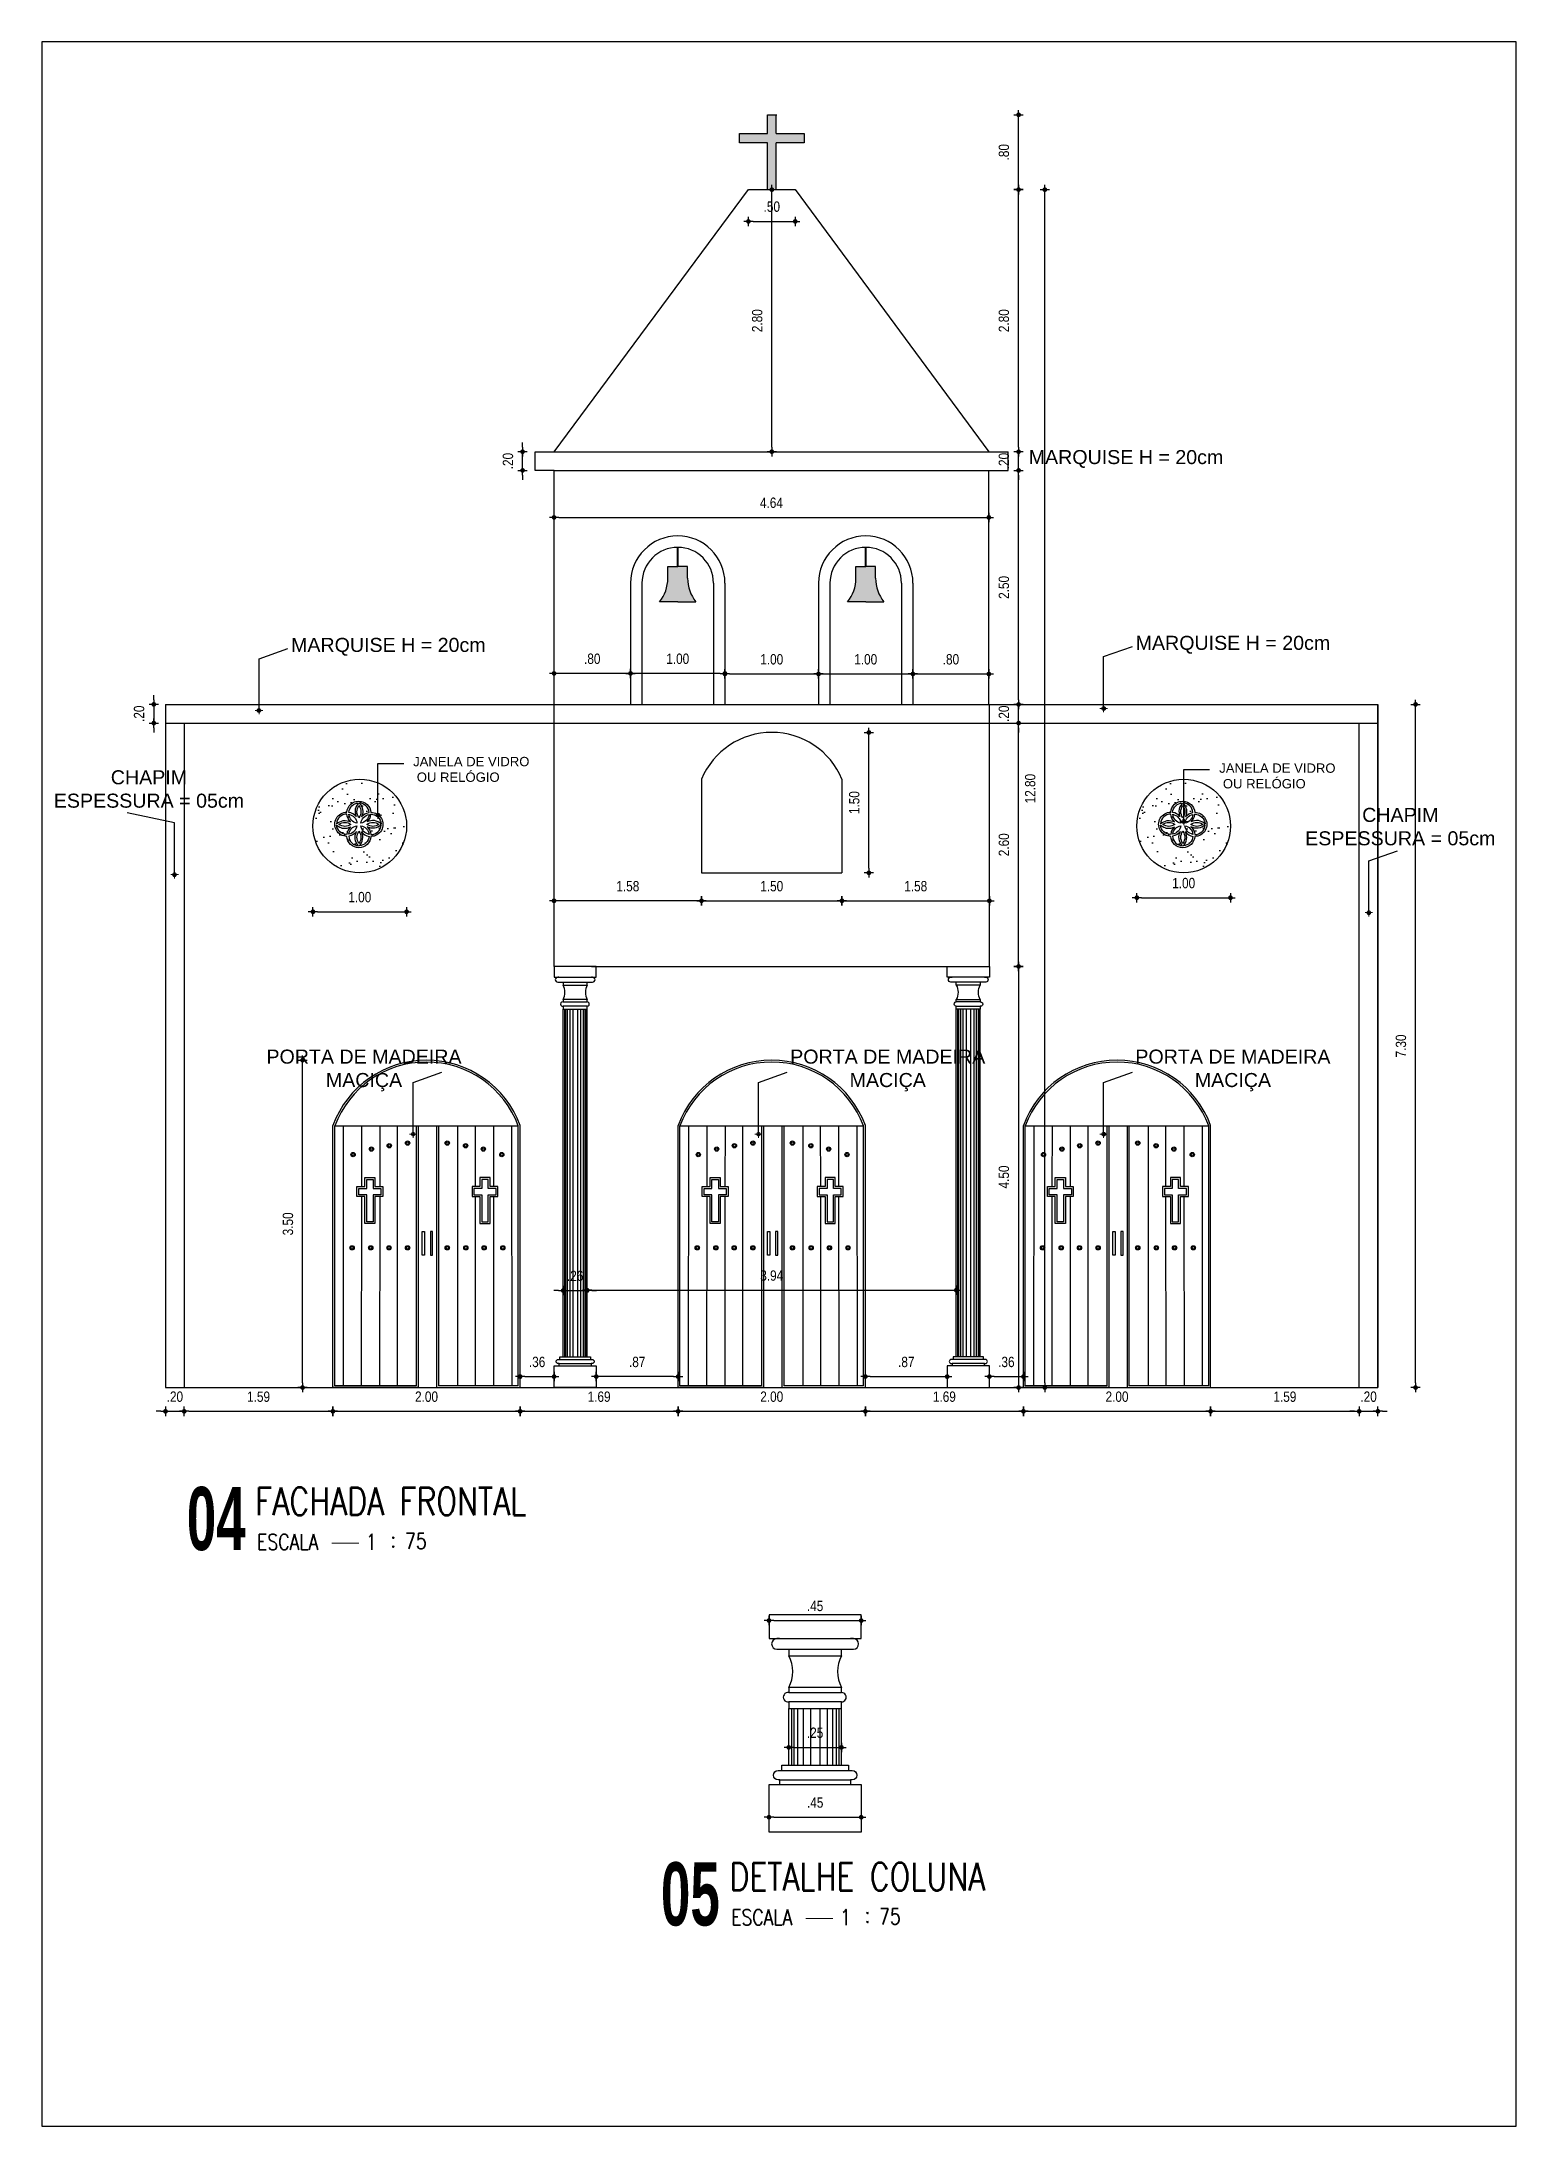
# Model space of a CAD drawing. Header units: millimetres. Extents: x 2739 to 2884, y 2105 to 2167.
# Drawn here: x 2868.23 to 2883.98, y 2144.85 to 2167.12 of the extents above; entities that cross this region are included whole.
import ezdxf
from ezdxf.enums import TextEntityAlignment as Align

# ---------------------------------------------------------------- set-up
doc = ezdxf.new("R2010")
doc.units = ezdxf.units.MM
for name, color, linetype in [('A-PEN-08', 8, 'Continuous'), ('A-PEN-W', 7, 'Continuous'), ('COTA', 2, 'Continuous'), ('E-Pen-B', 5, 'Continuous'), ('E-TXT-G', 3, 'Continuous'), ('E-TXT-Y', 2, 'Continuous'), ('paredes', 4, 'Continuous'), ('PORTAS', 2, 'Continuous'), ('puertas y ventanas', 2, 'Continuous'), ('varios', 1, 'Continuous')]:
    doc.layers.add(name, color=color, linetype=linetype)
doc.layers.add('COTAS', color=53, linetype='Continuous', lineweight=9)
doc.layers.add('E-TXT-W', color=7, linetype='Continuous', lineweight=20)
doc.styles.add('CARIMBO_DADOS', font='arial.ttf', dxfattribs={"height": 0.1})
doc.styles.add('F2', font='ARIALN.TTF')
doc.styles.add('REG140', font='romans.shx', dxfattribs={"width": 0.8, "height": 0.35})
doc.styles.add('REG80', font='romans.shx', dxfattribs={"width": 0.8, "height": 0.1})
doc.styles.add('SANSSERIF2', font='sanssb__.ttf', dxfattribs={"width": 0.8})
doc.styles.get("Standard").update_dxf_attribs({"font": 'arial.ttf'})
doc.dimstyles.new('ARQUITETURA', dxfattribs={"dimtxt": 0.11, "dimasz": 0.05, "dimexe": 0.1, "dimexo": 0, "dimgap": 0.1, "dimtad": 1, "dimzin": 5, "dimdsep": 46, "dimtxsty": 'F2', "dimblk": 'COTA', "dimcen": 0, "dimse1": 1, "dimse2": 1, "dimadec": 0, "dimazin": 0, "dimtfac": 2, "dimtix": 1, "dimtmove": 2, "dimatfit": 3, "dimldrblk": 'COTA', "dimfxl": 1, "dimtolj": 1, "dimtzin": 5, "dimarcsym": 0})
doc.dimstyles.get("Standard").update_dxf_attribs({"dimtxt": 0.18, "dimasz": 0.18, "dimexe": 0.18, "dimexo": 0.0625, "dimgap": 0.09, "dimtad": 0, "dimtih": 1, "dimtoh": 1, "dimdec": 4, "dimzin": 0, "dimdsep": 46, "dimtxsty": 'Standard', "dimcen": 0.09, "dimadec": 0, "dimazin": 0, "dimtfac": 1, "dimtdec": 4, "dimtofl": 0, "dimtmove": 0, "dimatfit": 3, "dimfxl": 1, "dimtolj": 1, "dimtzin": 0, "dimarcsym": 0})

msp = doc.modelspace()

# ---------------------------------------------------------------- texts
at = {"color": 230, "char_height": 0.15, "attachment_point": 5, "style": 'CARIMBO_DADOS'}
for s, insert in [('MARQUISE H = 20cm', (2879.813, 2162.661)), ('MARQUISE H = 20cm', (2871.934, 2160.654)), ('MARQUISE H = 20cm', (2880.955, 2160.676)), ('CHAPIM \\PESPESSURA = 05cm', (2869.377, 2159.134)), ('CHAPIM \\PESPESSURA = 05cm', (2882.743, 2158.732)), ('PORTA DE MADEIRA \\PMACIÇA', (2871.674, 2156.127)), ('PORTA DE MADEIRA \\PMACIÇA', (2877.268, 2156.127)), ('PORTA DE MADEIRA \\PMACIÇA', (2880.955, 2156.127))]:
    msp.add_mtext(s, dxfattribs=dict(at, insert=insert))
at = {"layer": 'A-PEN-08', "color": 230, "ltscale": 0.05, "char_height": 0.1, "attachment_point": 1, "style": 'CARIMBO_DADOS'}
for insert in [(2872.199, 2159.478), (2880.809, 2159.408)]:
    msp.add_mtext('JANELA DE VIDRO\\P OU RELÓGIO', dxfattribs=dict(at, insert=insert))

# ---------------------------------------------------------------- blocks, each defined once
blk = doc.blocks.new('CIRCULOS')
at = {"layer": 'COTAS'}
for p, q in [((-4, 0), (4, 0)), ((0, 4), (0, -4))]:
    blk.add_line(p, q, dxfattribs=at)
for radius in [2, 1]:
    blk.add_circle((0, 0), radius, dxfattribs=at)
blk = doc.blocks.new('COTA')
at = {"layer": 'COTA'}
for p, q in [((-1, 0), (1, 0)), ((0, 1), (0, -1))]:
    blk.add_line(p, q, dxfattribs=at)
at = {"layer": 'COTA', "const_width": 0.5}
blk.add_lwpolyline([(-0.25, 0, 1), (0.25, 0, 1)], format="xyb", close=True, dxfattribs=at)
blk = doc.blocks.new('*D251')
at = {"layer": 'COTAS', "color": 0, "lineweight": -2}
for p, q in [((2869.504, 2152.485), (2869.454, 2152.485)), ((2869.554, 2152.485), (2869.754, 2152.485)), ((2869.804, 2152.485), (2869.854, 2152.485))]:
    blk.add_line(p, q, dxfattribs=at)
at = {"layer": 'Defpoints', "color": 0}
for p in [(2869.554, 2157.212), (2869.754, 2157.212), (2869.754, 2152.485)]:
    blk.add_point(p, dxfattribs=at)
at = {"layer": 'COTAS', "color": 0, "lineweight": -2, "xscale": 0.05, "yscale": 0.05, "zscale": 0.05}
blk.add_blockref('COTA', (2869.554, 2152.485), dxfattribs=at)
at = {"layer": 'COTAS', "color": 0, "lineweight": -2, "xscale": 0.05, "yscale": 0.05, "zscale": 0.05, "rotation": 180}
blk.add_blockref('COTA', (2869.754, 2152.485), dxfattribs=at)
at = {"layer": 'COTAS', "color": 0, "insert": (2869.654, 2152.641), "char_height": 0.11, "attachment_point": 5, "style": 'F2'}
blk.add_mtext('\\A1;.20', dxfattribs=at)
blk = doc.blocks.new('*D252')
at = {"layer": 'COTAS', "color": 0, "lineweight": -2}
blk.add_line((2869.804, 2152.485), (2871.292, 2152.485), dxfattribs=at)
at = {"layer": 'Defpoints', "color": 0}
for p in [(2869.754, 2157.212), (2871.342, 2153.024), (2871.342, 2152.485)]:
    blk.add_point(p, dxfattribs=at)
at = {"layer": 'COTAS', "color": 0, "lineweight": -2, "xscale": 0.05, "yscale": 0.05, "zscale": 0.05, "rotation": 180}
blk.add_blockref('COTA', (2869.754, 2152.485), dxfattribs=at)
at = {"layer": 'COTAS', "color": 0, "lineweight": -2, "xscale": 0.05, "yscale": 0.05, "zscale": 0.05}
blk.add_blockref('COTA', (2871.342, 2152.485), dxfattribs=at)
at = {"layer": 'COTAS', "color": 0, "insert": (2870.548, 2152.641), "char_height": 0.11, "attachment_point": 5, "style": 'F2'}
blk.add_mtext('\\A1;1.59', dxfattribs=at)
blk = doc.blocks.new('*D253')
at = {"layer": 'COTAS', "color": 0, "lineweight": -2}
blk.add_line((2871.392, 2152.485), (2873.292, 2152.485), dxfattribs=at)
at = {"layer": 'Defpoints', "color": 0}
for p in [(2871.342, 2153.024), (2873.342, 2152.94), (2873.342, 2152.485)]:
    blk.add_point(p, dxfattribs=at)
at = {"layer": 'COTAS', "color": 0, "lineweight": -2, "xscale": 0.05, "yscale": 0.05, "zscale": 0.05, "rotation": 180}
blk.add_blockref('COTA', (2871.342, 2152.485), dxfattribs=at)
at = {"layer": 'COTAS', "color": 0, "lineweight": -2, "xscale": 0.05, "yscale": 0.05, "zscale": 0.05}
blk.add_blockref('COTA', (2873.342, 2152.485), dxfattribs=at)
at = {"layer": 'COTAS', "color": 0, "insert": (2872.342, 2152.641), "char_height": 0.11, "attachment_point": 5, "style": 'F2'}
blk.add_mtext('\\A1;2.00', dxfattribs=at)
blk = doc.blocks.new('*D254')
at = {"layer": 'COTAS', "color": 0, "lineweight": -2}
blk.add_line((2873.392, 2152.485), (2874.979, 2152.485), dxfattribs=at)
at = {"layer": 'Defpoints', "color": 0}
for p in [(2873.342, 2152.94), (2875.029, 2152.739), (2875.029, 2152.485)]:
    blk.add_point(p, dxfattribs=at)
at = {"layer": 'COTAS', "color": 0, "lineweight": -2, "xscale": 0.05, "yscale": 0.05, "zscale": 0.05, "rotation": 180}
blk.add_blockref('COTA', (2873.342, 2152.485), dxfattribs=at)
at = {"layer": 'COTAS', "color": 0, "lineweight": -2, "xscale": 0.05, "yscale": 0.05, "zscale": 0.05}
blk.add_blockref('COTA', (2875.029, 2152.485), dxfattribs=at)
at = {"layer": 'COTAS', "color": 0, "insert": (2874.185, 2152.641), "char_height": 0.11, "attachment_point": 5, "style": 'F2'}
blk.add_mtext('\\A1;1.69', dxfattribs=at)
blk = doc.blocks.new('*D255')
at = {"layer": 'COTAS', "color": 0, "lineweight": -2}
blk.add_line((2875.079, 2152.485), (2876.979, 2152.485), dxfattribs=at)
at = {"layer": 'Defpoints', "color": 0}
for p in [(2875.029, 2152.739), (2877.029, 2152.739), (2877.029, 2152.485)]:
    blk.add_point(p, dxfattribs=at)
at = {"layer": 'COTAS', "color": 0, "lineweight": -2, "xscale": 0.05, "yscale": 0.05, "zscale": 0.05, "rotation": 180}
blk.add_blockref('COTA', (2875.029, 2152.485), dxfattribs=at)
at = {"layer": 'COTAS', "color": 0, "lineweight": -2, "xscale": 0.05, "yscale": 0.05, "zscale": 0.05}
blk.add_blockref('COTA', (2877.029, 2152.485), dxfattribs=at)
at = {"layer": 'COTAS', "color": 0, "insert": (2876.029, 2152.641), "char_height": 0.11, "attachment_point": 5, "style": 'F2'}
blk.add_mtext('\\A1;2.00', dxfattribs=at)
blk = doc.blocks.new('*D256')
at = {"layer": 'COTAS', "color": 0, "lineweight": -2}
blk.add_line((2877.079, 2152.485), (2878.667, 2152.485), dxfattribs=at)
at = {"layer": 'Defpoints', "color": 0}
for p in [(2877.029, 2152.739), (2878.717, 2152.739), (2878.717, 2152.485)]:
    blk.add_point(p, dxfattribs=at)
at = {"layer": 'COTAS', "color": 0, "lineweight": -2, "xscale": 0.05, "yscale": 0.05, "zscale": 0.05, "rotation": 180}
blk.add_blockref('COTA', (2877.029, 2152.485), dxfattribs=at)
at = {"layer": 'COTAS', "color": 0, "lineweight": -2, "xscale": 0.05, "yscale": 0.05, "zscale": 0.05}
blk.add_blockref('COTA', (2878.717, 2152.485), dxfattribs=at)
at = {"layer": 'COTAS', "color": 0, "insert": (2877.873, 2152.641), "char_height": 0.11, "attachment_point": 5, "style": 'F2'}
blk.add_mtext('\\A1;1.69', dxfattribs=at)
blk = doc.blocks.new('*D257')
at = {"layer": 'COTAS', "color": 0, "lineweight": -2}
blk.add_line((2878.767, 2152.485), (2880.667, 2152.485), dxfattribs=at)
at = {"layer": 'Defpoints', "color": 0}
for p in [(2878.717, 2152.739), (2880.717, 2152.739), (2880.717, 2152.485)]:
    blk.add_point(p, dxfattribs=at)
at = {"layer": 'COTAS', "color": 0, "lineweight": -2, "xscale": 0.05, "yscale": 0.05, "zscale": 0.05, "rotation": 180}
blk.add_blockref('COTA', (2878.717, 2152.485), dxfattribs=at)
at = {"layer": 'COTAS', "color": 0, "lineweight": -2, "xscale": 0.05, "yscale": 0.05, "zscale": 0.05}
blk.add_blockref('COTA', (2880.717, 2152.485), dxfattribs=at)
at = {"layer": 'COTAS', "color": 0, "insert": (2879.717, 2152.641), "char_height": 0.11, "attachment_point": 5, "style": 'F2'}
blk.add_mtext('\\A1;2.00', dxfattribs=at)
blk = doc.blocks.new('*D258')
at = {"layer": 'COTAS', "color": 0, "lineweight": -2}
blk.add_line((2880.767, 2152.485), (2882.254, 2152.485), dxfattribs=at)
at = {"layer": 'Defpoints', "color": 0}
for p in [(2880.717, 2152.739), (2882.304, 2152.739), (2882.304, 2152.485)]:
    blk.add_point(p, dxfattribs=at)
at = {"layer": 'COTAS', "color": 0, "lineweight": -2, "xscale": 0.05, "yscale": 0.05, "zscale": 0.05, "rotation": 180}
blk.add_blockref('COTA', (2880.717, 2152.485), dxfattribs=at)
at = {"layer": 'COTAS', "color": 0, "lineweight": -2, "xscale": 0.05, "yscale": 0.05, "zscale": 0.05}
blk.add_blockref('COTA', (2882.304, 2152.485), dxfattribs=at)
at = {"layer": 'COTAS', "color": 0, "insert": (2881.51, 2152.641), "char_height": 0.11, "attachment_point": 5, "style": 'F2'}
blk.add_mtext('\\A1;1.59', dxfattribs=at)
blk = doc.blocks.new('*D259')
at = {"layer": 'COTAS', "color": 0, "lineweight": -2}
for p, q in [((2882.254, 2152.485), (2882.204, 2152.485)), ((2882.304, 2152.485), (2882.504, 2152.485)), ((2882.554, 2152.485), (2882.604, 2152.485))]:
    blk.add_line(p, q, dxfattribs=at)
at = {"layer": 'Defpoints', "color": 0}
for p in [(2882.304, 2152.739), (2882.504, 2152.739), (2882.504, 2152.485)]:
    blk.add_point(p, dxfattribs=at)
at = {"layer": 'COTAS', "color": 0, "lineweight": -2, "xscale": 0.05, "yscale": 0.05, "zscale": 0.05}
blk.add_blockref('COTA', (2882.304, 2152.485), dxfattribs=at)
at = {"layer": 'COTAS', "color": 0, "lineweight": -2, "xscale": 0.05, "yscale": 0.05, "zscale": 0.05, "rotation": 180}
blk.add_blockref('COTA', (2882.504, 2152.485), dxfattribs=at)
at = {"layer": 'COTAS', "color": 0, "insert": (2882.404, 2152.641), "char_height": 0.11, "attachment_point": 5, "style": 'F2'}
blk.add_mtext('\\A1;.20', dxfattribs=at)
blk = doc.blocks.new('*D260')
at = {"layer": 'COTAS', "color": 0, "lineweight": -2}
blk.add_line((2879.979, 2157.973), (2880.879, 2157.973), dxfattribs=at)
at = {"layer": 'Defpoints', "color": 0}
for p in [(2879.929, 2158.739), (2880.929, 2158.739), (2880.929, 2157.973)]:
    blk.add_point(p, dxfattribs=at)
at = {"layer": 'COTAS', "color": 0, "lineweight": -2, "xscale": 0.05, "yscale": 0.05, "zscale": 0.05, "rotation": 180}
blk.add_blockref('COTA', (2879.929, 2157.973), dxfattribs=at)
at = {"layer": 'COTAS', "color": 0, "lineweight": -2, "xscale": 0.05, "yscale": 0.05, "zscale": 0.05}
blk.add_blockref('COTA', (2880.929, 2157.973), dxfattribs=at)
at = {"layer": 'COTAS', "color": 0, "insert": (2880.429, 2158.129), "char_height": 0.11, "attachment_point": 5, "style": 'F2'}
blk.add_mtext('\\A1;1.00', dxfattribs=at)
blk = doc.blocks.new('*D261')
at = {"layer": 'COTAS', "color": 0, "lineweight": -2}
blk.add_line((2871.179, 2157.823), (2872.079, 2157.823), dxfattribs=at)
at = {"layer": 'Defpoints', "color": 0}
for p in [(2871.129, 2158.739), (2872.129, 2158.739), (2872.129, 2157.823)]:
    blk.add_point(p, dxfattribs=at)
at = {"layer": 'COTAS', "color": 0, "lineweight": -2, "xscale": 0.05, "yscale": 0.05, "zscale": 0.05, "rotation": 180}
blk.add_blockref('COTA', (2871.129, 2157.823), dxfattribs=at)
at = {"layer": 'COTAS', "color": 0, "lineweight": -2, "xscale": 0.05, "yscale": 0.05, "zscale": 0.05}
blk.add_blockref('COTA', (2872.129, 2157.823), dxfattribs=at)
at = {"layer": 'COTAS', "color": 0, "insert": (2871.629, 2157.979), "char_height": 0.11, "attachment_point": 5, "style": 'F2'}
blk.add_mtext('\\A1;1.00', dxfattribs=at)
blk = doc.blocks.new('*D265')
at = {"layer": 'COTAS', "color": 0, "lineweight": -2}
for p, q in [((2869.429, 2160.089), (2869.429, 2160.139)), ((2869.429, 2160.039), (2869.429, 2159.839)), ((2869.429, 2159.789), (2869.429, 2159.739))]:
    blk.add_line(p, q, dxfattribs=at)
at = {"layer": 'Defpoints', "color": 0}
for p in [(2869.554, 2160.039), (2869.429, 2159.839), (2869.554, 2159.839)]:
    blk.add_point(p, dxfattribs=at)
at = {"layer": 'COTAS', "color": 0, "lineweight": -2, "xscale": 0.05, "yscale": 0.05, "zscale": 0.05}
for p, rotation in [((2869.429, 2160.039), 270), ((2869.429, 2159.839), 90)]:
    blk.add_blockref('COTA', p, dxfattribs=dict(at, rotation=rotation))
at = {"layer": 'COTAS', "color": 0, "insert": (2869.272, 2159.939), "char_height": 0.11, "attachment_point": 5, "rotation": 90, "style": 'F2'}
blk.add_mtext('\\A1;.20', dxfattribs=at)
blk = doc.blocks.new('*D266')
at = {"layer": 'COTAS', "color": 0, "lineweight": -2}
blk.add_line((2874.108, 2153.779), (2877.95, 2153.779), dxfattribs=at)
at = {"layer": 'Defpoints', "color": 0}
for p in [(2878, 2153.779), (2874.058, 2153.495), (2878, 2153.495)]:
    blk.add_point(p, dxfattribs=at)
at = {"layer": 'COTAS', "color": 0, "lineweight": -2, "xscale": 0.05, "yscale": 0.05, "zscale": 0.05, "rotation": 180}
blk.add_blockref('COTA', (2874.058, 2153.779), dxfattribs=at)
at = {"layer": 'COTAS', "color": 0, "lineweight": -2, "xscale": 0.05, "yscale": 0.05, "zscale": 0.05}
blk.add_blockref('COTA', (2878, 2153.779), dxfattribs=at)
at = {"layer": 'COTAS', "color": 0, "insert": (2876.029, 2153.935), "char_height": 0.11, "attachment_point": 5, "style": 'F2'}
blk.add_mtext('\\A1;3.94', dxfattribs=at)
blk = doc.blocks.new('*D269')
at = {"layer": 'COTAS', "color": 0, "lineweight": -2}
for p, q in [((2873.751, 2153.776), (2873.701, 2153.776)), ((2873.801, 2153.776), (2874.058, 2153.776)), ((2874.108, 2153.776), (2874.158, 2153.776))]:
    blk.add_line(p, q, dxfattribs=at)
at = {"layer": 'Defpoints', "color": 0}
for p in [(2873.801, 2155.992), (2874.058, 2155.992), (2874.058, 2153.776)]:
    blk.add_point(p, dxfattribs=at)
at = {"layer": 'COTAS', "color": 0, "lineweight": -2, "xscale": 0.05, "yscale": 0.05, "zscale": 0.05}
blk.add_blockref('COTA', (2873.801, 2153.776), dxfattribs=at)
at = {"layer": 'COTAS', "color": 0, "lineweight": -2, "xscale": 0.05, "yscale": 0.05, "zscale": 0.05, "rotation": 180}
blk.add_blockref('COTA', (2874.058, 2153.776), dxfattribs=at)
at = {"layer": 'COTAS', "color": 0, "insert": (2873.929, 2153.932), "char_height": 0.11, "attachment_point": 5, "style": 'F2'}
blk.add_mtext('\\A1;.26', dxfattribs=at)
blk = doc.blocks.new('*D270')
at = {"layer": 'COTAS', "color": 0, "lineweight": -2}
blk.add_line((2873.392, 2152.856), (2873.654, 2152.856), dxfattribs=at)
at = {"layer": 'Defpoints', "color": 0}
for p in [(2873.342, 2152.867), (2873.704, 2152.867), (2873.704, 2152.856)]:
    blk.add_point(p, dxfattribs=at)
at = {"layer": 'COTAS', "color": 0, "lineweight": -2, "xscale": 0.05, "yscale": 0.05, "zscale": 0.05, "rotation": 180}
blk.add_blockref('COTA', (2873.342, 2152.856), dxfattribs=at)
at = {"layer": 'COTAS', "color": 0, "lineweight": -2, "xscale": 0.05, "yscale": 0.05, "zscale": 0.05}
blk.add_blockref('COTA', (2873.704, 2152.856), dxfattribs=at)
at = {"layer": 'COTAS', "color": 0, "insert": (2873.523, 2153.012), "char_height": 0.11, "attachment_point": 5, "style": 'F2'}
blk.add_mtext('\\A1;.36', dxfattribs=at)
blk = doc.blocks.new('*D271')
at = {"layer": 'COTAS', "color": 0, "lineweight": -2}
blk.add_line((2878.404, 2152.856), (2878.667, 2152.856), dxfattribs=at)
at = {"layer": 'Defpoints', "color": 0}
for p in [(2878.354, 2152.856), (2878.717, 2152.856), (2878.717, 2152.856)]:
    blk.add_point(p, dxfattribs=at)
at = {"layer": 'COTAS', "color": 0, "lineweight": -2, "xscale": 0.05, "yscale": 0.05, "zscale": 0.05, "rotation": 180}
blk.add_blockref('COTA', (2878.354, 2152.856), dxfattribs=at)
at = {"layer": 'COTAS', "color": 0, "lineweight": -2, "xscale": 0.05, "yscale": 0.05, "zscale": 0.05}
blk.add_blockref('COTA', (2878.717, 2152.856), dxfattribs=at)
at = {"layer": 'COTAS', "color": 0, "insert": (2878.535, 2153.012), "char_height": 0.11, "attachment_point": 5, "style": 'F2'}
blk.add_mtext('\\A1;.36', dxfattribs=at)
blk = doc.blocks.new('*D272')
at = {"layer": 'COTAS', "color": 0, "lineweight": -2}
blk.add_line((2877.079, 2152.856), (2877.853, 2152.856), dxfattribs=at)
at = {"layer": 'Defpoints', "color": 0}
for p in [(2877.029, 2152.934), (2877.903, 2152.934), (2877.903, 2152.856)]:
    blk.add_point(p, dxfattribs=at)
at = {"layer": 'COTAS', "color": 0, "lineweight": -2, "xscale": 0.05, "yscale": 0.05, "zscale": 0.05, "rotation": 180}
blk.add_blockref('COTA', (2877.029, 2152.856), dxfattribs=at)
at = {"layer": 'COTAS', "color": 0, "lineweight": -2, "xscale": 0.05, "yscale": 0.05, "zscale": 0.05}
blk.add_blockref('COTA', (2877.903, 2152.856), dxfattribs=at)
at = {"layer": 'COTAS', "color": 0, "insert": (2877.466, 2153.012), "char_height": 0.11, "attachment_point": 5, "style": 'F2'}
blk.add_mtext('\\A1;.87', dxfattribs=at)
blk = doc.blocks.new('*D273')
at = {"layer": 'COTAS', "color": 0, "lineweight": -2}
blk.add_line((2874.979, 2152.856), (2874.205, 2152.856), dxfattribs=at)
at = {"layer": 'Defpoints', "color": 0}
for p in [(2874.155, 2152.856), (2874.155, 2152.856), (2875.029, 2152.856)]:
    blk.add_point(p, dxfattribs=at)
at = {"layer": 'COTAS', "color": 0, "lineweight": -2, "xscale": 0.05, "yscale": 0.05, "zscale": 0.05, "rotation": 180}
blk.add_blockref('COTA', (2874.155, 2152.856), dxfattribs=at)
at = {"layer": 'COTAS', "color": 0, "lineweight": -2, "xscale": 0.05, "yscale": 0.05, "zscale": 0.05}
blk.add_blockref('COTA', (2875.029, 2152.856), dxfattribs=at)
at = {"layer": 'COTAS', "color": 0, "insert": (2874.592, 2153.012), "char_height": 0.11, "attachment_point": 5, "style": 'F2'}
blk.add_mtext('\\A1;.87', dxfattribs=at)
blk = doc.blocks.new('*D274')
at = {"layer": 'COTAS', "color": 0, "lineweight": -2}
blk.add_line((2876.05, 2148.148), (2876.935, 2148.148), dxfattribs=at)
at = {"layer": 'Defpoints', "color": 0}
for p in [(2876, 2148.691), (2876.985, 2148.691), (2876.985, 2148.148)]:
    blk.add_point(p, dxfattribs=at)
at = {"layer": 'COTAS', "color": 0, "lineweight": -2, "xscale": 0.05, "yscale": 0.05, "zscale": 0.05, "rotation": 180}
blk.add_blockref('COTA', (2876, 2148.148), dxfattribs=at)
at = {"layer": 'COTAS', "color": 0, "lineweight": -2, "xscale": 0.05, "yscale": 0.05, "zscale": 0.05}
blk.add_blockref('COTA', (2876.985, 2148.148), dxfattribs=at)
at = {"layer": 'COTAS', "color": 0, "insert": (2876.493, 2148.304), "char_height": 0.11, "attachment_point": 5, "style": 'F2'}
blk.add_mtext('\\A1;.45', dxfattribs=at)
blk = doc.blocks.new('*D275')
at = {"layer": 'COTAS', "color": 0, "lineweight": -2}
blk.add_line((2876.05, 2150.249), (2876.935, 2150.249), dxfattribs=at)
at = {"layer": 'Defpoints', "color": 0}
for p in [(2876.985, 2150.249), (2876, 2150.125), (2876.985, 2150.125)]:
    blk.add_point(p, dxfattribs=at)
at = {"layer": 'COTAS', "color": 0, "lineweight": -2, "xscale": 0.05, "yscale": 0.05, "zscale": 0.05, "rotation": 180}
blk.add_blockref('COTA', (2876, 2150.249), dxfattribs=at)
at = {"layer": 'COTAS', "color": 0, "lineweight": -2, "xscale": 0.05, "yscale": 0.05, "zscale": 0.05}
blk.add_blockref('COTA', (2876.985, 2150.249), dxfattribs=at)
at = {"layer": 'COTAS', "color": 0, "insert": (2876.492, 2150.405), "char_height": 0.11, "attachment_point": 5, "style": 'F2'}
blk.add_mtext('\\A1;.45', dxfattribs=at)
blk = doc.blocks.new('*D276')
at = {"layer": 'COTAS', "color": 0, "lineweight": -2}
blk.add_line((2876.261, 2148.894), (2876.724, 2148.894), dxfattribs=at)
at = {"layer": 'Defpoints', "color": 0}
for p in [(2876.211, 2149.092), (2876.774, 2149.092), (2876.774, 2148.894)]:
    blk.add_point(p, dxfattribs=at)
at = {"layer": 'COTAS', "color": 0, "lineweight": -2, "xscale": 0.05, "yscale": 0.05, "zscale": 0.05, "rotation": 180}
blk.add_blockref('COTA', (2876.211, 2148.894), dxfattribs=at)
at = {"layer": 'COTAS', "color": 0, "lineweight": -2, "xscale": 0.05, "yscale": 0.05, "zscale": 0.05}
blk.add_blockref('COTA', (2876.774, 2148.894), dxfattribs=at)
at = {"layer": 'COTAS', "color": 0, "insert": (2876.492, 2149.05), "char_height": 0.11, "attachment_point": 5, "style": 'F2'}
blk.add_mtext('\\A1;.25', dxfattribs=at)
blk = doc.blocks.new('IND_DES')
at = {"layer": 'E-TXT-W'}
blk.add_line((0.027, -0.243), (0.198, -0.243), dxfattribs=at)
at = {"layer": 'E-TXT-G', "style": 'REG80', "width": 0.8}
for s, p in [('ESCALA', (-0.446, -0.286)), ('1', (0.243, -0.286)), (':', (0.399, -0.271))]:
    blk.add_text(s, height=0.1, dxfattribs=at).set_placement(p)
blk.add_attdef('ESCALA', (0.49, -0.281), '', height=0.1, dxfattribs=at)
at = {"layer": 'E-TXT-W', "style": 'SANSSERIF2', "width": 0.6}
blk.add_attdef('00', text='', height=0.4, dxfattribs=at).set_placement((-0.708, -0.288), align=Align.CENTER)
at = {"layer": 'E-TXT-Y', "style": 'REG140', "width": 0.8}
for tag, p in [('PROJETO', (-0.456, 0.183)), ('DESENHO', (-0.458, -0.066))]:
    blk.add_attdef(tag, p, '', height=0.175, dxfattribs=at)
blk = doc.blocks.new('*D277')
at = {"layer": 'COTAS', "color": 0, "lineweight": -2}
blk.add_line((2873.754, 2162.037), (2878.298, 2162.037), dxfattribs=at)
at = {"layer": 'Defpoints', "color": 0}
for p in [(2873.704, 2162.037), (2878.348, 2162.037), (2878.348, 2162.037)]:
    blk.add_point(p, dxfattribs=at)
at = {"layer": 'COTAS', "color": 0, "lineweight": -2, "xscale": 0.05, "yscale": 0.05, "zscale": 0.05, "rotation": 180}
blk.add_blockref('COTA', (2873.704, 2162.037), dxfattribs=at)
at = {"layer": 'COTAS', "color": 0, "lineweight": -2, "xscale": 0.05, "yscale": 0.05, "zscale": 0.05}
blk.add_blockref('COTA', (2878.348, 2162.037), dxfattribs=at)
at = {"layer": 'COTAS', "color": 0, "insert": (2876.026, 2162.193), "char_height": 0.11, "attachment_point": 5, "style": 'F2'}
blk.add_mtext('\\A1;4.64', dxfattribs=at)
blk = doc.blocks.new('*D278')
at = {"layer": 'COTAS', "color": 0, "lineweight": -2}
blk.add_line((2876.03, 2162.789), (2876.03, 2165.489), dxfattribs=at)
at = {"layer": 'Defpoints', "color": 0}
for p in [(2876.03, 2165.539), (2876.03, 2165.539), (2876.029, 2162.739)]:
    blk.add_point(p, dxfattribs=at)
at = {"layer": 'COTAS', "color": 0, "lineweight": -2, "xscale": 0.05, "yscale": 0.05, "zscale": 0.05}
for p, rotation in [((2876.03, 2165.539), 90), ((2876.03, 2162.739), 270)]:
    blk.add_blockref('COTA', p, dxfattribs=dict(at, rotation=rotation))
at = {"layer": 'COTAS', "color": 0, "insert": (2875.874, 2164.139), "char_height": 0.11, "attachment_point": 5, "rotation": 90, "style": 'F2'}
blk.add_mtext('\\A1;2.80', dxfattribs=at)
blk = doc.blocks.new('*D279')
at = {"layer": 'COTAS', "color": 0, "lineweight": -2}
blk.add_line((2875.83, 2165.2), (2876.23, 2165.2), dxfattribs=at)
at = {"layer": 'Defpoints', "color": 0}
for p in [(2875.78, 2165.539), (2876.28, 2165.539), (2876.28, 2165.2)]:
    blk.add_point(p, dxfattribs=at)
at = {"layer": 'COTAS', "color": 0, "lineweight": -2, "xscale": 0.05, "yscale": 0.05, "zscale": 0.05, "rotation": 180}
blk.add_blockref('COTA', (2875.78, 2165.2), dxfattribs=at)
at = {"layer": 'COTAS', "color": 0, "lineweight": -2, "xscale": 0.05, "yscale": 0.05, "zscale": 0.05}
blk.add_blockref('COTA', (2876.28, 2165.2), dxfattribs=at)
at = {"layer": 'COTAS', "color": 0, "insert": (2876.03, 2165.357), "char_height": 0.11, "attachment_point": 5, "style": 'F2'}
blk.add_mtext('\\A1;.50', dxfattribs=at)
blk = doc.blocks.new('*D280')
at = {"layer": 'COTAS', "color": 0, "lineweight": -2}
for p, q in [((2873.368, 2162.789), (2873.368, 2162.839)), ((2873.368, 2162.539), (2873.368, 2162.739)), ((2873.368, 2162.489), (2873.368, 2162.439))]:
    blk.add_line(p, q, dxfattribs=at)
at = {"layer": 'Defpoints', "color": 0}
for p in [(2873.368, 2162.739), (2873.504, 2162.739), (2873.504, 2162.539)]:
    blk.add_point(p, dxfattribs=at)
at = {"layer": 'COTAS', "color": 0, "lineweight": -2, "xscale": 0.05, "yscale": 0.05, "zscale": 0.05}
for p, rotation in [((2873.368, 2162.739), 270), ((2873.368, 2162.539), 90)]:
    blk.add_blockref('COTA', p, dxfattribs=dict(at, rotation=rotation))
at = {"layer": 'COTAS', "color": 0, "insert": (2873.212, 2162.639), "char_height": 0.11, "attachment_point": 5, "rotation": 90, "style": 'F2'}
blk.add_mtext('\\A1;.20', dxfattribs=at)
blk = doc.blocks.new('*D281')
at = {"layer": 'COTAS', "color": 0, "lineweight": -2}
blk.add_line((2875.579, 2160.364), (2876.479, 2160.364), dxfattribs=at)
at = {"layer": 'Defpoints', "color": 0}
for p in [(2876.529, 2160.364), (2875.529, 2160.039), (2876.529, 2160.039)]:
    blk.add_point(p, dxfattribs=at)
at = {"layer": 'COTAS', "color": 0, "lineweight": -2, "xscale": 0.05, "yscale": 0.05, "zscale": 0.05, "rotation": 180}
blk.add_blockref('COTA', (2875.529, 2160.364), dxfattribs=at)
at = {"layer": 'COTAS', "color": 0, "lineweight": -2, "xscale": 0.05, "yscale": 0.05, "zscale": 0.05}
blk.add_blockref('COTA', (2876.529, 2160.364), dxfattribs=at)
at = {"layer": 'COTAS', "color": 0, "insert": (2876.029, 2160.52), "char_height": 0.11, "attachment_point": 5, "style": 'F2'}
blk.add_mtext('\\A1;1.00', dxfattribs=at)
blk = doc.blocks.new('*D282')
at = {"layer": 'COTAS', "color": 0, "lineweight": -2}
blk.add_line((2876.579, 2160.364), (2877.487, 2160.364), dxfattribs=at)
at = {"layer": 'Defpoints', "color": 0}
for p in [(2876.529, 2160.364), (2877.537, 2160.364), (2877.537, 2160.364)]:
    blk.add_point(p, dxfattribs=at)
at = {"layer": 'COTAS', "color": 0, "lineweight": -2, "xscale": 0.05, "yscale": 0.05, "zscale": 0.05, "rotation": 180}
blk.add_blockref('COTA', (2876.529, 2160.364), dxfattribs=at)
at = {"layer": 'COTAS', "color": 0, "lineweight": -2, "xscale": 0.05, "yscale": 0.05, "zscale": 0.05}
blk.add_blockref('COTA', (2877.537, 2160.364), dxfattribs=at)
at = {"layer": 'COTAS', "color": 0, "insert": (2877.033, 2160.52), "char_height": 0.11, "attachment_point": 5, "style": 'F2'}
blk.add_mtext('\\A1;1.00', dxfattribs=at)
blk = doc.blocks.new('*D283')
at = {"layer": 'COTAS', "color": 0, "lineweight": -2}
blk.add_line((2875.479, 2160.37), (2874.571, 2160.37), dxfattribs=at)
at = {"layer": 'Defpoints', "color": 0}
for p in [(2874.521, 2160.37), (2874.521, 2160.364), (2875.529, 2160.364)]:
    blk.add_point(p, dxfattribs=at)
at = {"layer": 'COTAS', "color": 0, "lineweight": -2, "xscale": 0.05, "yscale": 0.05, "zscale": 0.05, "rotation": 180}
blk.add_blockref('COTA', (2874.521, 2160.37), dxfattribs=at)
at = {"layer": 'COTAS', "color": 0, "lineweight": -2, "xscale": 0.05, "yscale": 0.05, "zscale": 0.05}
blk.add_blockref('COTA', (2875.529, 2160.37), dxfattribs=at)
at = {"layer": 'COTAS', "color": 0, "insert": (2875.025, 2160.526), "char_height": 0.11, "attachment_point": 5, "style": 'F2'}
blk.add_mtext('\\A1;1.00', dxfattribs=at)
blk = doc.blocks.new('*D284')
at = {"layer": 'COTAS', "color": 0, "lineweight": -2}
blk.add_line((2874.471, 2160.37), (2873.754, 2160.37), dxfattribs=at)
at = {"layer": 'Defpoints', "color": 0}
for p in [(2873.704, 2160.37), (2873.704, 2160.37), (2874.521, 2160.364)]:
    blk.add_point(p, dxfattribs=at)
at = {"layer": 'COTAS', "color": 0, "lineweight": -2, "xscale": 0.05, "yscale": 0.05, "zscale": 0.05, "rotation": 180}
blk.add_blockref('COTA', (2873.704, 2160.37), dxfattribs=at)
at = {"layer": 'COTAS', "color": 0, "lineweight": -2, "xscale": 0.05, "yscale": 0.05, "zscale": 0.05}
blk.add_blockref('COTA', (2874.521, 2160.37), dxfattribs=at)
at = {"layer": 'COTAS', "color": 0, "insert": (2874.112, 2160.526), "char_height": 0.11, "attachment_point": 5, "style": 'F2'}
blk.add_mtext('\\A1;.80', dxfattribs=at)
blk = doc.blocks.new('*D285')
at = {"layer": 'COTAS', "color": 0, "lineweight": -2}
blk.add_line((2877.587, 2160.364), (2878.298, 2160.364), dxfattribs=at)
at = {"layer": 'Defpoints', "color": 0}
for p in [(2877.537, 2160.364), (2878.348, 2160.364), (2878.348, 2160.364)]:
    blk.add_point(p, dxfattribs=at)
at = {"layer": 'COTAS', "color": 0, "lineweight": -2, "xscale": 0.05, "yscale": 0.05, "zscale": 0.05, "rotation": 180}
blk.add_blockref('COTA', (2877.537, 2160.364), dxfattribs=at)
at = {"layer": 'COTAS', "color": 0, "lineweight": -2, "xscale": 0.05, "yscale": 0.05, "zscale": 0.05}
blk.add_blockref('COTA', (2878.348, 2160.364), dxfattribs=at)
at = {"layer": 'COTAS', "color": 0, "insert": (2877.943, 2160.52), "char_height": 0.11, "attachment_point": 5, "style": 'F2'}
blk.add_mtext('\\A1;.80', dxfattribs=at)
blk = doc.blocks.new('*D286')
at = {"layer": 'COTAS', "color": 0, "lineweight": -2}
blk.add_line((2875.329, 2157.94), (2876.729, 2157.94), dxfattribs=at)
at = {"layer": 'Defpoints', "color": 0}
for p in [(2875.279, 2158.239), (2876.779, 2158.239), (2876.779, 2157.94)]:
    blk.add_point(p, dxfattribs=at)
at = {"layer": 'COTAS', "color": 0, "lineweight": -2, "xscale": 0.05, "yscale": 0.05, "zscale": 0.05, "rotation": 180}
blk.add_blockref('COTA', (2875.279, 2157.94), dxfattribs=at)
at = {"layer": 'COTAS', "color": 0, "lineweight": -2, "xscale": 0.05, "yscale": 0.05, "zscale": 0.05}
blk.add_blockref('COTA', (2876.779, 2157.94), dxfattribs=at)
at = {"layer": 'COTAS', "color": 0, "insert": (2876.029, 2158.096), "char_height": 0.11, "attachment_point": 5, "style": 'F2'}
blk.add_mtext('\\A1;1.50', dxfattribs=at)
blk = doc.blocks.new('*D287')
at = {"layer": 'COTAS', "color": 0, "lineweight": -2}
blk.add_line((2876.829, 2157.94), (2878.304, 2157.94), dxfattribs=at)
at = {"layer": 'Defpoints', "color": 0}
for p in [(2876.779, 2158.239), (2878.354, 2157.94), (2878.354, 2157.94)]:
    blk.add_point(p, dxfattribs=at)
at = {"layer": 'COTAS', "color": 0, "lineweight": -2, "xscale": 0.05, "yscale": 0.05, "zscale": 0.05, "rotation": 180}
blk.add_blockref('COTA', (2876.779, 2157.94), dxfattribs=at)
at = {"layer": 'COTAS', "color": 0, "lineweight": -2, "xscale": 0.05, "yscale": 0.05, "zscale": 0.05}
blk.add_blockref('COTA', (2878.354, 2157.94), dxfattribs=at)
at = {"layer": 'COTAS', "color": 0, "insert": (2877.567, 2158.096), "char_height": 0.11, "attachment_point": 5, "style": 'F2'}
blk.add_mtext('\\A1;1.58', dxfattribs=at)
blk = doc.blocks.new('*D288')
at = {"layer": 'COTAS', "color": 0, "lineweight": -2}
blk.add_line((2875.229, 2157.94), (2873.754, 2157.94), dxfattribs=at)
at = {"layer": 'Defpoints', "color": 0}
for p in [(2873.704, 2157.94), (2873.704, 2157.94), (2875.279, 2157.94)]:
    blk.add_point(p, dxfattribs=at)
at = {"layer": 'COTAS', "color": 0, "lineweight": -2, "xscale": 0.05, "yscale": 0.05, "zscale": 0.05, "rotation": 180}
blk.add_blockref('COTA', (2873.704, 2157.94), dxfattribs=at)
at = {"layer": 'COTAS', "color": 0, "lineweight": -2, "xscale": 0.05, "yscale": 0.05, "zscale": 0.05}
blk.add_blockref('COTA', (2875.279, 2157.94), dxfattribs=at)
at = {"layer": 'COTAS', "color": 0, "insert": (2874.492, 2158.096), "char_height": 0.11, "attachment_point": 5, "style": 'F2'}
blk.add_mtext('\\A1;1.58', dxfattribs=at)
blk = doc.blocks.new('*D289')
at = {"layer": 'COTAS', "color": 0, "lineweight": -2}
blk.add_line((2882.906, 2152.789), (2882.906, 2159.989), dxfattribs=at)
at = {"layer": 'Defpoints', "color": 0}
for p in [(2882.504, 2160.039), (2882.906, 2160.039), (2882.504, 2152.739)]:
    blk.add_point(p, dxfattribs=at)
at = {"layer": 'COTAS', "color": 0, "lineweight": -2, "xscale": 0.05, "yscale": 0.05, "zscale": 0.05}
for p, rotation in [((2882.906, 2160.039), 90), ((2882.906, 2152.739), 270)]:
    blk.add_blockref('COTA', p, dxfattribs=dict(at, rotation=rotation))
at = {"layer": 'COTAS', "color": 0, "insert": (2882.75, 2156.389), "char_height": 0.11, "attachment_point": 5, "rotation": 90, "style": 'F2'}
blk.add_mtext('\\A1;7.30', dxfattribs=at)
blk = doc.blocks.new('*D291')
at = {"layer": 'COTAS', "color": 0, "lineweight": -2}
blk.add_line((2878.666, 2160.089), (2878.666, 2162.489), dxfattribs=at)
at = {"layer": 'Defpoints', "color": 0}
for p in [(2878.348, 2162.539), (2878.666, 2162.539), (2878.348, 2160.039)]:
    blk.add_point(p, dxfattribs=at)
at = {"layer": 'COTAS', "color": 0, "lineweight": -2, "xscale": 0.05, "yscale": 0.05, "zscale": 0.05}
for p, rotation in [((2878.666, 2162.539), 90), ((2878.666, 2160.039), 270)]:
    blk.add_blockref('COTA', p, dxfattribs=dict(at, rotation=rotation))
at = {"layer": 'COTAS', "color": 0, "insert": (2878.509, 2161.289), "char_height": 0.11, "attachment_point": 5, "rotation": 90, "style": 'F2'}
blk.add_mtext('\\A1;2.50', dxfattribs=at)
blk = doc.blocks.new('*D292')
at = {"layer": 'COTAS', "color": 0, "lineweight": -2}
for p, q in [((2878.666, 2162.789), (2878.666, 2162.839)), ((2878.666, 2162.539), (2878.666, 2162.739)), ((2878.666, 2162.489), (2878.666, 2162.439))]:
    blk.add_line(p, q, dxfattribs=at)
at = {"layer": 'Defpoints', "color": 0}
for p in [(2878.554, 2162.739), (2878.666, 2162.739), (2878.348, 2162.539)]:
    blk.add_point(p, dxfattribs=at)
at = {"layer": 'COTAS', "color": 0, "lineweight": -2, "xscale": 0.05, "yscale": 0.05, "zscale": 0.05}
for p, rotation in [((2878.666, 2162.739), 270), ((2878.666, 2162.539), 90)]:
    blk.add_blockref('COTA', p, dxfattribs=dict(at, rotation=rotation))
at = {"layer": 'COTAS', "color": 0, "insert": (2878.509, 2162.639), "char_height": 0.11, "attachment_point": 5, "rotation": 90, "style": 'F2'}
blk.add_mtext('\\A1;.20', dxfattribs=at)
blk = doc.blocks.new('*D293')
at = {"layer": 'COTAS', "color": 0, "lineweight": -2}
blk.add_line((2878.666, 2162.789), (2878.666, 2165.489), dxfattribs=at)
at = {"layer": 'Defpoints', "color": 0}
for p in [(2876.28, 2165.539), (2878.666, 2165.539), (2878.554, 2162.739)]:
    blk.add_point(p, dxfattribs=at)
at = {"layer": 'COTAS', "color": 0, "lineweight": -2, "xscale": 0.05, "yscale": 0.05, "zscale": 0.05}
for p, rotation in [((2878.666, 2165.539), 90), ((2878.666, 2162.739), 270)]:
    blk.add_blockref('COTA', p, dxfattribs=dict(at, rotation=rotation))
at = {"layer": 'COTAS', "color": 0, "insert": (2878.509, 2164.139), "char_height": 0.11, "attachment_point": 5, "rotation": 90, "style": 'F2'}
blk.add_mtext('\\A1;2.80', dxfattribs=at)
blk = doc.blocks.new('*D294')
at = {"layer": 'COTAS', "color": 0, "lineweight": -2}
blk.add_line((2878.666, 2165.589), (2878.666, 2166.289), dxfattribs=at)
at = {"layer": 'Defpoints', "color": 0}
for p in [(2876.083, 2166.339), (2878.666, 2166.339), (2876.28, 2165.539)]:
    blk.add_point(p, dxfattribs=at)
at = {"layer": 'COTAS', "color": 0, "lineweight": -2, "xscale": 0.05, "yscale": 0.05, "zscale": 0.05}
for p, rotation in [((2878.666, 2166.339), 90), ((2878.666, 2165.539), 270)]:
    blk.add_blockref('COTA', p, dxfattribs=dict(at, rotation=rotation))
at = {"layer": 'COTAS', "color": 0, "insert": (2878.509, 2165.939), "char_height": 0.11, "attachment_point": 5, "rotation": 90, "style": 'F2'}
blk.add_mtext('\\A1;.80', dxfattribs=at)
blk = doc.blocks.new('*D295')
at = {"layer": 'COTAS', "color": 0, "lineweight": -2}
blk.add_line((2878.666, 2157.289), (2878.666, 2159.789), dxfattribs=at)
at = {"layer": 'Defpoints', "color": 0}
for p in [(2878.345, 2159.839), (2878.666, 2159.839), (2878.345, 2157.239)]:
    blk.add_point(p, dxfattribs=at)
at = {"layer": 'COTAS', "color": 0, "lineweight": -2, "xscale": 0.05, "yscale": 0.05, "zscale": 0.05}
for p, rotation in [((2878.666, 2159.839), 90), ((2878.666, 2157.239), 270)]:
    blk.add_blockref('COTA', p, dxfattribs=dict(at, rotation=rotation))
at = {"layer": 'COTAS', "color": 0, "insert": (2878.509, 2158.539), "char_height": 0.11, "attachment_point": 5, "rotation": 90, "style": 'F2'}
blk.add_mtext('\\A1;2.60', dxfattribs=at)
blk = doc.blocks.new('*D296')
at = {"layer": 'COTAS', "color": 0, "lineweight": -2}
for p, q in [((2878.666, 2160.089), (2878.666, 2160.139)), ((2878.666, 2159.839), (2878.666, 2160.039)), ((2878.666, 2159.789), (2878.666, 2159.739))]:
    blk.add_line(p, q, dxfattribs=at)
at = {"layer": 'Defpoints', "color": 0}
for p in [(2878.656, 2160.039), (2878.666, 2160.039), (2878.345, 2159.839)]:
    blk.add_point(p, dxfattribs=at)
at = {"layer": 'COTAS', "color": 0, "lineweight": -2, "xscale": 0.05, "yscale": 0.05, "zscale": 0.05}
for p, rotation in [((2878.666, 2160.039), 270), ((2878.666, 2159.839), 90)]:
    blk.add_blockref('COTA', p, dxfattribs=dict(at, rotation=rotation))
at = {"layer": 'COTAS', "color": 0, "insert": (2878.509, 2159.939), "char_height": 0.11, "attachment_point": 5, "rotation": 90, "style": 'F2'}
blk.add_mtext('\\A1;.20', dxfattribs=at)
blk = doc.blocks.new('*D411')
at = {"layer": 'COTAS', "color": 0, "lineweight": -2}
blk.add_line((2878.946, 2152.789), (2878.946, 2165.489), dxfattribs=at)
at = {"layer": 'Defpoints', "color": 0}
for p in [(2876.28, 2165.539), (2878.946, 2165.539), (2877.366, 2152.739)]:
    blk.add_point(p, dxfattribs=at)
at = {"layer": 'COTAS', "color": 0, "lineweight": -2, "xscale": 0.05, "yscale": 0.05, "zscale": 0.05}
for p, rotation in [((2878.946, 2165.539), 90), ((2878.946, 2152.739), 270)]:
    blk.add_blockref('COTA', p, dxfattribs=dict(at, rotation=rotation))
at = {"layer": 'COTAS', "color": 0, "insert": (2878.79, 2159.139), "char_height": 0.11, "attachment_point": 5, "rotation": 90, "style": 'F2'}
blk.add_mtext('\\A1;12.80', dxfattribs=at)
blk = doc.blocks.new('*D412')
at = {"layer": 'COTAS', "color": 0, "lineweight": -2}
blk.add_line((2877.067, 2158.289), (2877.067, 2159.689), dxfattribs=at)
at = {"layer": 'Defpoints', "color": 0}
for p in [(2876.029, 2159.739), (2877.067, 2159.739), (2876.029, 2158.239)]:
    blk.add_point(p, dxfattribs=at)
at = {"layer": 'COTAS', "color": 0, "lineweight": -2, "xscale": 0.05, "yscale": 0.05, "zscale": 0.05}
for p, rotation in [((2877.067, 2159.739), 90), ((2877.067, 2158.239), 270)]:
    blk.add_blockref('COTA', p, dxfattribs=dict(at, rotation=rotation))
at = {"layer": 'COTAS', "color": 0, "insert": (2876.911, 2158.989), "char_height": 0.11, "attachment_point": 5, "rotation": 90, "style": 'F2'}
blk.add_mtext('\\A1;1.50', dxfattribs=at)
blk = doc.blocks.new('*D413')
at = {"layer": 'COTAS', "color": 0, "lineweight": -2}
blk.add_line((2878.666, 2157.189), (2878.666, 2152.789), dxfattribs=at)
at = {"layer": 'Defpoints', "color": 0}
for p in [(2878.666, 2157.239), (2878.666, 2152.739), (2878.666, 2152.739)]:
    blk.add_point(p, dxfattribs=at)
at = {"layer": 'COTAS', "color": 0, "lineweight": -2, "xscale": 0.05, "yscale": 0.05, "zscale": 0.05}
for p, rotation in [((2878.666, 2157.239), 90), ((2878.666, 2152.739), 270)]:
    blk.add_blockref('COTA', p, dxfattribs=dict(at, rotation=rotation))
at = {"layer": 'COTAS', "color": 0, "insert": (2878.509, 2154.989), "char_height": 0.11, "attachment_point": 5, "rotation": 90, "style": 'F2'}
blk.add_mtext('\\A1;4.50', dxfattribs=at)
blk = doc.blocks.new('*D414')
at = {"layer": 'COTAS', "color": 0, "lineweight": -2}
blk.add_line((2871.018, 2152.789), (2871.018, 2156.187), dxfattribs=at)
at = {"layer": 'Defpoints', "color": 0}
for p in [(2871.018, 2156.237), (2872.341, 2156.237), (2872.341, 2152.739)]:
    blk.add_point(p, dxfattribs=at)
at = {"layer": 'COTAS', "color": 0, "lineweight": -2, "xscale": 0.05, "yscale": 0.05, "zscale": 0.05}
for p, rotation in [((2871.018, 2156.237), 90), ((2871.018, 2152.739), 270)]:
    blk.add_blockref('COTA', p, dxfattribs=dict(at, rotation=rotation))
at = {"layer": 'COTAS', "color": 0, "insert": (2870.862, 2154.488), "char_height": 0.11, "attachment_point": 5, "rotation": 90, "style": 'F2'}
blk.add_mtext('\\A1;3.50', dxfattribs=at)

# ---------------------------------------------------------------- dimensions: what is measured, and where the dimension line sits
at = {"layer": 'COTAS'}
for base, p1, p2, picture, middle in [((2878.666, 2166.339), (2876.28, 2165.539), (2876.083, 2166.339), '*D294', (2878.509, 2165.939)), ((2876.03, 2165.539), (2876.029, 2162.739), (2876.03, 2165.539), '*D278', (2875.874, 2164.139)), ((2878.666, 2165.539), (2878.554, 2162.739), (2876.28, 2165.539), '*D293', (2878.509, 2164.139)), ((2878.946, 2165.539), (2877.366, 2152.739), (2876.28, 2165.539), '*D411', (2878.79, 2159.139)), ((2873.368, 2162.739), (2873.504, 2162.539), (2873.504, 2162.739), '*D280', (2873.212, 2162.639)), ((2878.666, 2162.739), (2878.348, 2162.539), (2878.554, 2162.739), '*D292', (2878.509, 2162.639)), ((2878.666, 2162.539), (2878.348, 2160.039), (2878.348, 2162.539), '*D291', (2878.509, 2161.289)), ((2869.429, 2159.839), (2869.554, 2160.039), (2869.554, 2159.839), '*D265', (2869.272, 2159.939)), ((2878.666, 2160.039), (2878.345, 2159.839), (2878.656, 2160.039), '*D296', (2878.509, 2159.939)), ((2882.906, 2160.039), (2882.504, 2152.739), (2882.504, 2160.039), '*D289', (2882.75, 2156.389)), ((2877.067, 2159.739), (2876.029, 2158.239), (2876.029, 2159.739), '*D412', (2876.911, 2158.989)), ((2878.666, 2159.839), (2878.345, 2157.239), (2878.345, 2159.839), '*D295', (2878.509, 2158.539)), ((2878.666, 2152.739), (2878.666, 2157.239), (2878.666, 2152.739), '*D413', (2878.509, 2154.989)), ((2871.018, 2156.237), (2872.341, 2152.739), (2872.341, 2156.237), '*D414', (2870.862, 2154.488))]:
    dim = msp.add_linear_dim(base=base, p1=p1, p2=p2, angle=90, dimstyle='ARQUITETURA', dxfattribs=at)
    dim.commit()
    dim.dimension.update_dxf_attribs({"geometry": picture, "text_midpoint": middle})
for base, p1, p2, picture, middle in [((2876.28, 2165.2), (2875.78, 2165.539), (2876.28, 2165.539), '*D279', (2876.03, 2165.357)), ((2878.348, 2162.037), (2873.704, 2162.037), (2878.348, 2162.037), '*D277', (2876.026, 2162.193)), ((2876.529, 2160.364), (2875.529, 2160.039), (2876.529, 2160.039), '*D281', (2876.029, 2160.52)), ((2872.129, 2157.823), (2871.129, 2158.739), (2872.129, 2158.739), '*D261', (2871.629, 2157.979)), ((2880.929, 2157.973), (2879.929, 2158.739), (2880.929, 2158.739), '*D260', (2880.429, 2158.129)), ((2876.779, 2157.94), (2875.279, 2158.239), (2876.779, 2158.239), '*D286', (2876.029, 2158.096)), ((2878.354031004, 2157.939644215), (2876.779031004, 2158.239296369), (2878.354031004, 2157.939644215), '*D287', (2877.566531004, 2158.095807243)), ((2873.704031004, 2157.939644215), (2875.279031004, 2157.939644215), (2873.704031004, 2157.939644215), '*D288', (2874.491531004, 2158.095807243)), ((2869.754, 2152.485), (2869.554, 2157.212), (2869.754, 2157.212), '*D251', (2869.654, 2152.641)), ((2871.342, 2152.485), (2869.754, 2157.212), (2871.342, 2153.024), '*D252', (2870.548, 2152.641)), ((2874.058, 2153.776), (2873.801, 2155.992), (2874.058, 2155.992), '*D269', (2873.929, 2153.932)), ((2878, 2153.779), (2874.058, 2153.495), (2878, 2153.495), '*D266', (2876.029, 2153.935)), ((2873.342, 2152.485), (2871.342, 2153.024), (2873.342, 2152.94), '*D253', (2872.342, 2152.641)), ((2873.704, 2152.856), (2873.342, 2152.867), (2873.704, 2152.867), '*D270', (2873.523, 2153.012)), ((2875.029, 2152.485), (2873.342, 2152.94), (2875.029, 2152.739), '*D254', (2874.185, 2152.641)), ((2874.155, 2152.856), (2875.029, 2152.856), (2874.155, 2152.856), '*D273', (2874.592, 2153.012)), ((2877.903, 2152.856), (2877.029, 2152.934), (2877.903, 2152.934), '*D272', (2877.466, 2153.012)), ((2878.717, 2152.856), (2878.354, 2152.856), (2878.717, 2152.856), '*D271', (2878.535, 2153.012)), ((2877.029, 2152.485), (2875.029, 2152.739), (2877.029, 2152.739), '*D255', (2876.029, 2152.641)), ((2878.717, 2152.485), (2877.029, 2152.739), (2878.717, 2152.739), '*D256', (2877.873, 2152.641)), ((2880.717, 2152.485), (2878.717, 2152.739), (2880.717, 2152.739), '*D257', (2879.717, 2152.641)), ((2882.304, 2152.485), (2880.717, 2152.739), (2882.304, 2152.739), '*D258', (2881.51, 2152.641)), ((2882.504, 2152.485), (2882.304, 2152.739), (2882.504, 2152.739), '*D259', (2882.404, 2152.641))]:
    dim = msp.add_linear_dim(base=base, p1=p1, p2=p2, dimstyle='ARQUITETURA', dxfattribs=at)
    dim.commit()
    dim.dimension.update_dxf_attribs({"geometry": picture, "text_midpoint": middle})
for base, p1, p2, text, picture, middle in [((2873.704, 2160.37), (2874.521, 2160.364), (2873.704, 2160.37), '.80', '*D284', (2874.112, 2160.526)), ((2874.521, 2160.37), (2875.529, 2160.364), (2874.521, 2160.364), '1.00', '*D283', (2875.025, 2160.526)), ((2877.537, 2160.364), (2876.529, 2160.364), (2877.537, 2160.364), '1.00', '*D282', (2877.033, 2160.52)), ((2878.348, 2160.364), (2877.537, 2160.364), (2878.348, 2160.364), '.80', '*D285', (2877.943, 2160.52)), ((2876.985, 2150.249), (2876, 2150.125), (2876.985, 2150.125), '.45', '*D275', (2876.492, 2150.405)), ((2876.774, 2148.894), (2876.211, 2149.092), (2876.774, 2149.092), '.25', '*D276', (2876.492, 2149.05)), ((2876.985, 2148.148), (2876, 2148.691), (2876.985, 2148.691), '.45', '*D274', (2876.493, 2148.304))]:
    dim = msp.add_linear_dim(base=base, p1=p1, p2=p2, text=text, dimstyle='ARQUITETURA', dxfattribs=at)
    dim.commit()
    dim.dimension.update_dxf_attribs({"geometry": picture, "text_midpoint": middle})

# ---------------------------------------------------------------- hatches: boundary and pattern name
at = {"layer": 'A-PEN-W'}
h = msp.add_hatch(dxfattribs=at)
h.set_pattern_fill('AR-SAND', color=256, scale=0.005, style=0)
h.set_pattern_definition([(37.5, (136.49141, 55.16952), (-0.008000156, 0.244706619), [0, -0.19304, 0, -0.2159, 0, -0.206375]), (7.5, (136.4914, 55.16952), (0.224761642, 0.35841255), [0, -0.10414, 0, -0.17399, 0, -0.066675]), (327.5, (136.3352, 55.16952), (0.395496185, 0.000718592), [0, -0.0635, 0, -0.2286, 0, -0.29845]), (317.5, (136.3352, 55.16952), (0.381778226, 0.11146466), [0, -0.03175, 0, -0.14986, 0, -0.17145])])
h.paths.add_polyline_path([(2871.129, 2158.739, 1), (2872.129, 2158.739, 1)])
h = msp.add_hatch(dxfattribs=at)
h.set_pattern_fill('AR-SAND', color=256, scale=0.005, style=0)
h.set_pattern_definition([(37.5, (145.29141, 55.16952), (-0.008000156, 0.244706619), [0, -0.19304, 0, -0.2159, 0, -0.206375]), (7.5, (145.2914, 55.16952), (0.224761642, 0.35841255), [0, -0.10414, 0, -0.17399, 0, -0.066675]), (327.5, (145.1352, 55.16952), (0.395496185, 0.000718592), [0, -0.0635, 0, -0.2286, 0, -0.29845]), (317.5, (145.1352, 55.16952), (0.381778226, 0.11146466), [0, -0.03175, 0, -0.14986, 0, -0.17145])])
h.paths.add_polyline_path([(2879.929, 2158.739, 1), (2880.929, 2158.739, 1)])
at = {"layer": 'COTAS'}
for points in [[(2875.035, 2161.717, 0.01308), (2875.015, 2161.717), (2875.015, 2161.513), (2875.025, 2161.513), (2875.035, 2161.513)], [(2877.043, 2161.717, 0.01308), (2877.023, 2161.717), (2877.023, 2161.513), (2877.033, 2161.513), (2877.043, 2161.513)]]:
    msp.add_hatch(color=0, dxfattribs=at).paths.add_polyline_path(points)
at = {"layer": 'E-Pen-B'}
for color, points in [(256, [(2875.983, 2166.139), (2875.683, 2166.139), (2875.683, 2166.039), (2875.983, 2166.039), (2875.983, 2165.539), (2876.077, 2165.539), (2876.077, 2166.039), (2876.377, 2166.039), (2876.377, 2166.139), (2876.077, 2166.139), (2876.077, 2166.339), (2875.983, 2166.339)]), (0, [(2875.13, 2161.513), (2875.025, 2161.513), (2874.92, 2161.513), (2874.92, 2161.387, -0.169074), (2874.832, 2161.134), (2875.025, 2161.134), (2875.218, 2161.134, -0.169074), (2875.13, 2161.387)]), (0, [(2877.138, 2161.513), (2877.033, 2161.513), (2876.928, 2161.513), (2876.928, 2161.387, -0.169074), (2876.84, 2161.134), (2877.033, 2161.134), (2877.226, 2161.134, -0.169074), (2877.138, 2161.387)])]:
    msp.add_hatch(color=color, dxfattribs=at).paths.add_polyline_path(points)

# ---------------------------------------------------------------- linework, layer by layer
msp.add_lwpolyline([(2868.232, 2144.845), (2883.982, 2144.845), (2883.982, 2167.12), (2868.232, 2167.12)], close=True)
at = {"layer": 'COTAS'}
msp.add_line((2876.529, 2160.039), (2876.529, 2160.689), dxfattribs=at)
at = {"layer": 'E-Pen-B'}
for p, q in [((2875.983, 2166.139), (2875.983, 2166.339)), ((2875.983, 2166.339), (2876.083, 2166.339)), ((2876.077, 2166.139), (2876.077, 2166.339)), ((2875.683, 2166.039), (2875.683, 2166.139)), ((2875.683, 2166.139), (2875.983, 2166.139)), ((2875.983, 2166.039), (2875.683, 2166.039)), ((2875.983, 2165.539), (2875.983, 2166.039)), ((2876.077, 2166.139), (2876.377, 2166.139)), ((2876.377, 2166.039), (2876.077, 2166.039)), ((2876.077, 2165.539), (2876.077, 2166.039)), ((2876.377, 2166.139), (2876.377, 2166.039)), ((2873.704, 2162.739), (2875.78, 2165.539)), ((2875.78, 2165.539), (2876.28, 2165.539)), ((2875.983, 2165.539), (2876.077, 2165.539)), ((2876.28, 2165.539), (2878.348, 2162.739)), ((2873.504, 2162.539), (2873.504, 2162.739)), ((2873.504, 2162.739), (2878.554, 2162.739)), ((2878.554, 2162.539), (2878.554, 2162.739)), ((2873.704, 2162.539), (2873.504, 2162.539)), ((2873.704, 2160.039), (2873.704, 2162.539)), ((2873.704, 2162.539), (2878.554, 2162.539)), ((2878.348, 2160.039), (2878.348, 2162.539)), ((2874.92, 2161.387), (2874.92, 2161.513)), ((2876.928, 2161.387), (2876.928, 2161.513)), ((2874.521, 2161.335), (2874.521, 2160.039)), ((2874.643, 2161.335), (2874.643, 2160.039)), ((2875.407, 2161.335), (2875.407, 2160.039)), ((2875.529, 2161.335), (2875.529, 2160.039)), ((2876.529, 2161.335), (2876.529, 2160.039)), ((2876.651, 2161.335), (2876.651, 2160.039)), ((2877.416, 2161.335), (2877.416, 2160.039)), ((2877.537, 2161.335), (2877.537, 2160.039)), ((2873.704, 2157.239), (2873.704, 2160.039)), ((2873.704, 2160.039), (2878.354, 2160.039)), ((2878.354, 2157.239), (2878.354, 2160.039)), ((2873.704, 2159.839), (2878.354, 2159.839)), ((2875.279, 2159.239), (2875.279, 2158.239)), ((2876.779, 2159.239), (2876.779, 2158.239)), ((2875.279, 2158.239), (2876.779, 2158.239)), ((2874.104, 2157.239), (2877.954, 2157.239)), ((2875.029, 2155.252), (2875.029, 2155.539)), ((2875.049, 2152.759), (2875.049, 2155.536)), ((2875.049, 2155.536), (2877.009, 2155.536)), ((2875.92, 2155.536), (2875.92, 2152.759)), ((2875.94, 2155.536), (2875.94, 2152.739)), ((2876.138, 2155.536), (2876.138, 2152.739)), ((2876.158, 2155.536), (2876.158, 2152.759)), ((2877.009, 2152.759), (2877.009, 2155.536)), ((2877.029, 2152.739), (2877.029, 2155.539)), ((2875.029, 2152.739), (2875.029, 2155.252)), ((2875.94, 2152.739), (2875.029, 2152.739)), ((2875.92, 2152.759), (2875.049, 2152.759)), ((2877.009, 2152.759), (2876.158, 2152.759))]:
    msp.add_line(p, q, dxfattribs=at)
at = {"layer": 'E-Pen-B', "color": 0}
for p, q in [((2874.92, 2161.513), (2875.025, 2161.513)), ((2875.13, 2161.513), (2875.025, 2161.513)), ((2875.13, 2161.387), (2875.13, 2161.513)), ((2876.928, 2161.513), (2877.033, 2161.513)), ((2877.138, 2161.513), (2877.033, 2161.513)), ((2877.138, 2161.387), (2877.138, 2161.513)), ((2875.025, 2161.134), (2874.832, 2161.134)), ((2875.025, 2161.134), (2875.218, 2161.134)), ((2877.033, 2161.134), (2876.84, 2161.134)), ((2877.033, 2161.134), (2877.226, 2161.134))]:
    msp.add_line(p, q, dxfattribs=at)
at = {"layer": 'E-Pen-B'}
for points in [[(2875.14, 2155.536), (2875.138, 2152.759)], [(2875.335, 2155.536), (2875.335, 2154.887)], [(2875.53, 2155.536), (2875.529, 2154.887)], [(2875.718, 2155.536), (2875.716, 2152.759)], [(2876.36, 2155.536), (2876.362, 2152.759)], [(2876.548, 2155.536), (2876.549, 2154.887)], [(2876.743, 2155.536), (2876.743, 2154.887)], [(2876.938, 2155.536), (2876.94, 2152.759)], [(2875.335, 2154.779), (2875.332, 2152.759)], [(2875.529, 2154.779), (2875.527, 2152.759)], [(2876.549, 2154.779), (2876.551, 2152.759)], [(2876.743, 2154.779), (2876.746, 2152.759)]]:
    msp.add_lwpolyline(points, dxfattribs=at)
for points in [[(2875.287, 2154.887), (2875.37, 2154.887), (2875.37, 2154.983), (2875.479, 2154.983), (2875.479, 2154.887), (2875.562, 2154.887), (2875.562, 2154.779), (2875.479, 2154.779), (2875.479, 2154.491), (2875.37, 2154.491), (2875.37, 2154.779), (2875.287, 2154.779)], [(2875.307, 2154.867), (2875.39, 2154.867), (2875.39, 2154.963), (2875.459, 2154.963), (2875.459, 2154.867), (2875.542, 2154.867), (2875.542, 2154.799), (2875.459, 2154.799), (2875.459, 2154.511), (2875.39, 2154.511), (2875.39, 2154.799), (2875.307, 2154.799)], [(2876.791, 2154.887), (2876.708, 2154.887), (2876.708, 2154.983), (2876.6, 2154.983), (2876.6, 2154.887), (2876.516, 2154.887), (2876.516, 2154.779), (2876.6, 2154.779), (2876.6, 2154.491), (2876.708, 2154.491), (2876.708, 2154.779), (2876.791, 2154.779)], [(2876.771, 2154.867), (2876.688, 2154.867), (2876.688, 2154.963), (2876.62, 2154.963), (2876.62, 2154.867), (2876.536, 2154.867), (2876.536, 2154.799), (2876.62, 2154.799), (2876.62, 2154.511), (2876.688, 2154.511), (2876.688, 2154.799), (2876.771, 2154.799)], [(2875.984, 2154.405), (2876.008, 2154.405), (2876.008, 2154.152), (2875.984, 2154.152)], [(2876.094, 2154.405), (2876.07, 2154.405), (2876.07, 2154.152), (2876.094, 2154.152)]]:
    msp.add_lwpolyline(points, close=True, dxfattribs=at)
for centre, radius in [((2875.631, 2155.323), 0.0228), ((2875.631, 2155.323), 0.0131), ((2875.828, 2155.351), 0.0228), ((2875.828, 2155.351), 0.0131), ((2876.25, 2155.351), 0.0228), ((2876.25, 2155.351), 0.0131), ((2876.447, 2155.323), 0.0228), ((2876.447, 2155.323), 0.0131), ((2875.245, 2155.228), 0.0228), ((2875.245, 2155.228), 0.0131), ((2875.441, 2155.287), 0.0228), ((2875.441, 2155.287), 0.0131), ((2876.637, 2155.287), 0.0228), ((2876.637, 2155.287), 0.0131), ((2876.833, 2155.228), 0.0228), ((2876.833, 2155.228), 0.0131), ((2875.234, 2154.232), 0.0228), ((2875.234, 2154.232), 0.0131), ((2875.433, 2154.232), 0.0228), ((2875.433, 2154.232), 0.0131), ((2875.628, 2154.232), 0.0228), ((2875.628, 2154.232), 0.0131), ((2875.828, 2154.232), 0.0228), ((2875.828, 2154.232), 0.0131), ((2876.25, 2154.232), 0.0228), ((2876.25, 2154.232), 0.0131), ((2876.45, 2154.232), 0.0228), ((2876.45, 2154.232), 0.0131), ((2876.645, 2154.232), 0.0228), ((2876.645, 2154.232), 0.0131), ((2876.844, 2154.232), 0.0228), ((2876.844, 2154.232), 0.0131)]:
    msp.add_circle(centre, radius, dxfattribs=at)
for centre, radius, start, end in [((2875.025, 2161.335), 0.504, 0, 180), ((2877.033, 2161.335), 0.504, 0, 180), ((2875.025, 2161.335), 0.382, 0, 180), ((2877.033, 2161.335), 0.382, 0, 180), ((2876.029, 2158.927), 0.813, 22.6199, 157.3801), ((2876.029, 2155.171), 1.066, 20.2256, 159.7744), ((2876.029, 2155.171), 1.046, 20.4201, 159.5799)]:
    msp.add_arc(centre, radius, start, end, dxfattribs=at)
at = {"layer": 'E-Pen-B', "color": 0}
for centre, start, end in [((2874.512, 2161.387), 321.6141, 0.1125), ((2875.538, 2161.387), 179.8875, 218.3859), ((2876.521, 2161.387), 321.6141, 0.1125), ((2877.546, 2161.387), 179.8875, 218.3859)]:
    msp.add_arc(centre, 0.407, start, end, dxfattribs=at)
at = {"layer": 'paredes'}
for p, q in [((2873.704, 2157.239), (2873.704, 2157.123)), ((2873.929, 2157.239), (2873.704, 2157.239)), ((2873.704, 2157.123), (2873.929, 2157.123)), ((2874.155, 2157.239), (2873.929, 2157.239)), ((2873.929, 2157.123), (2874.155, 2157.123)), ((2874.155, 2157.123), (2874.155, 2157.239)), ((2877.903, 2157.123), (2877.903, 2157.239)), ((2877.903, 2157.239), (2878.129, 2157.239)), ((2878.129, 2157.123), (2877.903, 2157.123)), ((2878.129, 2157.239), (2878.354, 2157.239)), ((2878.354, 2157.123), (2878.129, 2157.123)), ((2878.354, 2157.239), (2878.354, 2157.123)), ((2876, 2150.309), (2876, 2150.056)), ((2876.492, 2150.309), (2876, 2150.309)), ((2876.985, 2150.309), (2876.492, 2150.309)), ((2876.985, 2150.056), (2876.985, 2150.309)), ((2876, 2150.056), (2876.492, 2150.056)), ((2876.492, 2150.056), (2876.985, 2150.056))]:
    msp.add_line(p, q, dxfattribs=at)
for points in [[(2873.756, 2157.123), (2873.743, 2157.123, 1), (2873.743, 2157.072), (2873.929, 2157.072), (2874.116, 2157.072, 1), (2874.116, 2157.123), (2874.103, 2157.123)], [(2878.303, 2157.123), (2878.315, 2157.123, -1), (2878.315, 2157.072), (2878.129, 2157.072), (2877.942, 2157.072, -1), (2877.942, 2157.123), (2877.955, 2157.123)], [(2873.801, 2156.885, 0.251644), (2873.801, 2157.04)], [(2874.058, 2157.04, 0.251644), (2874.058, 2156.885)], [(2878, 2157.04, -0.251644), (2878, 2156.885)], [(2878.257, 2156.885, -0.251644), (2878.257, 2157.04)], [(2873.801, 2156.859, 1.19268), (2873.801, 2156.814)], [(2874.058, 2156.814, 1.010382), (2874.058, 2156.859)], [(2878, 2156.814, -1.010382), (2878, 2156.859)], [(2878.257, 2156.859, -1.19268), (2878.257, 2156.814)], [(2873.757, 2152.995), (2873.748, 2152.995, -1), (2873.748, 2153.04), (2873.929, 2153.04), (2874.11, 2153.04, -1), (2874.11, 2152.995), (2874.101, 2152.995)], [(2878.301, 2152.995), (2878.31, 2152.995, 1), (2878.31, 2153.04), (2878.129, 2153.04), (2877.948, 2153.04, 1), (2877.948, 2152.995), (2877.957, 2152.995)], [(2876.112, 2150.056), (2876.084, 2150.056, 1), (2876.084, 2149.943), (2876.492, 2149.943), (2876.901, 2149.943, 1), (2876.901, 2150.056), (2876.872, 2150.056)], [(2876.211, 2149.535, 0.251644), (2876.211, 2149.873)], [(2876.774, 2149.873, 0.251644), (2876.774, 2149.535)], [(2876.211, 2149.479, 1.19268), (2876.211, 2149.38)], [(2876.774, 2149.38, 1.010382), (2876.774, 2149.479)], [(2876.116, 2148.547), (2876.096, 2148.547, -1), (2876.096, 2148.646), (2876.492, 2148.646), (2876.889, 2148.646, -1), (2876.889, 2148.547), (2876.869, 2148.547)]]:
    msp.add_lwpolyline(points, format="xyb", dxfattribs=at)
for points in [[(2873.801, 2157.072), (2873.801, 2157.04), (2873.929, 2157.04), (2874.058, 2157.04), (2874.058, 2157.072)], [(2878.257, 2157.072), (2878.257, 2157.04), (2878.129, 2157.04), (2878, 2157.04), (2878, 2157.072)], [(2873.801, 2153.067), (2873.801, 2156.782)], [(2874.058, 2153.067), (2874.058, 2156.782)], [(2878, 2153.067), (2878, 2156.782)], [(2878.257, 2153.067), (2878.257, 2156.782)], [(2873.757, 2152.972), (2873.757, 2152.995), (2873.929, 2152.995), (2874.101, 2152.995), (2874.101, 2152.972)], [(2873.766, 2153.04), (2873.766, 2153.067), (2873.929, 2153.067), (2874.092, 2153.067), (2874.092, 2153.04)], [(2878.301, 2152.972), (2878.301, 2152.995), (2878.129, 2152.995), (2877.957, 2152.995), (2877.957, 2152.972)], [(2878.292, 2153.04), (2878.292, 2153.067), (2878.129, 2153.067), (2877.966, 2153.067), (2877.966, 2153.04)], [(2876.211, 2149.943), (2876.211, 2149.873), (2876.492, 2149.873), (2876.774, 2149.873), (2876.774, 2149.943)], [(2876.211, 2148.705), (2876.211, 2149.31)], [(2876.774, 2148.705), (2876.774, 2149.31)], [(2876.136, 2148.646), (2876.136, 2148.705), (2876.492, 2148.705), (2876.849, 2148.705), (2876.849, 2148.646)], [(2876.116, 2148.497), (2876.116, 2148.547), (2876.492, 2148.547), (2876.869, 2148.547), (2876.869, 2148.497)]]:
    msp.add_lwpolyline(points, dxfattribs=at)
for points in [[(2874.058, 2156.859), (2874.058, 2156.885), (2873.929, 2156.885), (2873.801, 2156.885), (2873.801, 2156.859), (2873.929, 2156.859)], [(2874.058, 2156.814), (2873.929, 2156.814), (2873.801, 2156.814), (2873.801, 2156.782), (2873.929, 2156.782), (2874.058, 2156.782)], [(2878, 2156.859), (2878, 2156.885), (2878.129, 2156.885), (2878.257, 2156.885), (2878.257, 2156.859), (2878.129, 2156.859)], [(2878, 2156.814), (2878.129, 2156.814), (2878.257, 2156.814), (2878.257, 2156.782), (2878.129, 2156.782), (2878, 2156.782)], [(2873.929, 2152.972), (2874.155, 2152.972), (2874.155, 2152.739), (2873.929, 2152.739), (2873.704, 2152.739), (2873.704, 2152.972)], [(2878.129, 2152.972), (2877.903, 2152.972), (2877.903, 2152.739), (2878.129, 2152.739), (2878.354, 2152.739), (2878.354, 2152.972)], [(2876.774, 2149.479), (2876.774, 2149.535), (2876.492, 2149.535), (2876.211, 2149.535), (2876.211, 2149.479), (2876.492, 2149.479)], [(2876.774, 2149.38), (2876.492, 2149.38), (2876.211, 2149.38), (2876.211, 2149.31), (2876.492, 2149.31), (2876.774, 2149.31)], [(2876.492, 2148.497), (2876.985, 2148.497), (2876.985, 2147.988), (2876.492, 2147.988), (2876, 2147.988), (2876, 2148.497)]]:
    msp.add_lwpolyline(points, close=True, dxfattribs=at)
at = {"layer": 'PORTAS'}
for p, q in [((2869.554, 2160.039), (2869.554, 2152.739)), ((2869.554, 2160.039), (2873.704, 2160.039)), ((2878.354, 2160.039), (2882.504, 2160.039)), ((2882.504, 2160.039), (2882.504, 2152.739)), ((2882.504, 2152.739), (2882.504, 2160.039)), ((2869.554, 2159.839), (2873.704, 2159.839)), ((2869.754, 2159.839), (2869.754, 2152.739)), ((2878.354, 2159.839), (2882.504, 2159.839)), ((2882.304, 2152.739), (2882.304, 2159.839)), ((2871.342, 2155.252), (2871.342, 2155.539)), ((2871.362, 2155.536), (2873.322, 2155.536)), ((2873.322, 2152.759), (2873.322, 2155.536)), ((2873.342, 2152.739), (2873.342, 2155.539)), ((2878.717, 2155.252), (2878.717, 2155.539)), ((2878.737, 2155.536), (2880.697, 2155.536)), ((2880.697, 2152.759), (2880.697, 2155.536)), ((2880.717, 2152.739), (2880.717, 2155.539)), ((2869.554, 2152.739), (2882.504, 2152.739))]:
    msp.add_line(p, q, dxfattribs=at)
for centre in [(2871.629, 2158.739), (2880.429, 2158.739)]:
    msp.add_circle(centre, 0.5, dxfattribs=at)
for centre, radius, start, end in [((2872.342, 2155.171), 1.066, 20.2256, 159.7744), ((2879.717, 2155.171), 1.066, 20.2256, 159.7744), ((2872.342, 2155.171), 1.046, 20.4201, 159.5799), ((2879.717, 2155.171), 1.046, 20.4201, 159.5799)]:
    msp.add_arc(centre, radius, start, end, dxfattribs=at)
at = {"layer": 'puertas y ventanas'}
for p, q in [((2871.362, 2152.759), (2871.362, 2155.536)), ((2872.233, 2155.536), (2872.233, 2152.759)), ((2872.253, 2155.536), (2872.253, 2152.739)), ((2872.45, 2155.536), (2872.45, 2152.739)), ((2872.47, 2155.536), (2872.47, 2152.759)), ((2878.737, 2152.759), (2878.737, 2155.536)), ((2879.608, 2155.536), (2879.608, 2152.759)), ((2879.628, 2155.536), (2879.628, 2152.739)), ((2879.825, 2155.536), (2879.825, 2152.739)), ((2879.845, 2155.536), (2879.845, 2152.759)), ((2871.342, 2152.739), (2871.342, 2155.252)), ((2878.717, 2152.739), (2878.717, 2155.252)), ((2872.253, 2152.739), (2871.342, 2152.739)), ((2872.233, 2152.759), (2871.362, 2152.759)), ((2873.322, 2152.759), (2872.47, 2152.759)), ((2879.628, 2152.739), (2878.717, 2152.739)), ((2879.608, 2152.759), (2878.737, 2152.759)), ((2880.697, 2152.759), (2879.845, 2152.759))]:
    msp.add_line(p, q, dxfattribs=at)
for points in [[(2871.748, 2158.628, -0.938811), (2871.491, 2158.629, -1.002425), (2871.491, 2158.887, -0.926608), (2871.748, 2158.885, -1.002342), (2871.748, 2158.628)], [(2880.548, 2158.628, -0.938811), (2880.291, 2158.629, -1.002425), (2880.291, 2158.887, -0.926608), (2880.548, 2158.885, -1.002342), (2880.548, 2158.628)]]:
    msp.add_lwpolyline(points, format="xyb", dxfattribs=at)
for points in [[(2871.511, 2158.885, -0.384162), (2871.617, 2158.985, 0.310282), (2871.589, 2158.842, 0.177426)], [(2871.62, 2158.828, -0.328933), (2871.62, 2158.957, -0.328933)], [(2871.728, 2158.884, 0.387261), (2871.622, 2158.985, -0.317813), (2871.649, 2158.839, -0.181984)], [(2880.311, 2158.885, -0.384162), (2880.417, 2158.985, 0.310282), (2880.389, 2158.842, 0.177426)], [(2880.42, 2158.828, -0.328933), (2880.42, 2158.957, -0.328933)], [(2880.528, 2158.884, 0.387261), (2880.422, 2158.985, -0.317813), (2880.449, 2158.839, -0.181984)], [(2871.491, 2158.867, 0.401224), (2871.382, 2158.763, -0.321109), (2871.531, 2158.783, -0.186709)], [(2871.382, 2158.749, 0.322943), (2871.532, 2158.731, 0.182904), (2871.491, 2158.649, -0.392596)], [(2871.535, 2158.757, -0.328933), (2871.406, 2158.757, -0.328933)], [(2871.511, 2158.631, 0.389574), (2871.616, 2158.528, -0.334917), (2871.595, 2158.682, -0.196752)], [(2871.599, 2158.77, -0.328933), (2871.512, 2158.865, -0.328933)], [(2871.598, 2158.743, -0.319021), (2871.512, 2158.652, -0.319021)], [(2871.62, 2158.554, -0.328933), (2871.62, 2158.683, -0.328933)], [(2871.624, 2158.528, 0.321062), (2871.648, 2158.676, 0.18655), (2871.728, 2158.629, -0.383878)], [(2871.641, 2158.77, -0.324018), (2871.728, 2158.863, -0.324018)], [(2871.641, 2158.743, -0.324018), (2871.728, 2158.65, -0.324018)], [(2871.705, 2158.757, -0.328933), (2871.834, 2158.757, -0.328933)], [(2871.748, 2158.648, 0.396921), (2871.857, 2158.75, -0.323379), (2871.707, 2158.731, -0.186364)], [(2871.748, 2158.865, -0.396807), (2871.857, 2158.763, 0.320867), (2871.708, 2158.783, 0.183399)], [(2880.291, 2158.867, 0.401224), (2880.182, 2158.763, -0.321109), (2880.331, 2158.783, -0.186709)], [(2880.182, 2158.749, 0.322943), (2880.332, 2158.731, 0.182904), (2880.291, 2158.649, -0.392596)], [(2880.335, 2158.757, -0.328933), (2880.206, 2158.757, -0.328933)], [(2880.311, 2158.631, 0.389574), (2880.416, 2158.528, -0.334917), (2880.395, 2158.682, -0.196752)], [(2880.399, 2158.77, -0.328933), (2880.312, 2158.865, -0.328933)], [(2880.398, 2158.743, -0.319021), (2880.312, 2158.652, -0.319021)], [(2880.42, 2158.554, -0.328933), (2880.42, 2158.683, -0.328933)], [(2880.424, 2158.528, 0.321062), (2880.448, 2158.676, 0.18655), (2880.528, 2158.629, -0.383878)], [(2880.441, 2158.77, -0.324018), (2880.528, 2158.863, -0.324018)], [(2880.441, 2158.743, -0.324018), (2880.528, 2158.65, -0.324018)], [(2880.505, 2158.757, -0.328933), (2880.634, 2158.757, -0.328933)], [(2880.548, 2158.648, 0.396921), (2880.657, 2158.75, -0.323379), (2880.507, 2158.731, -0.186364)], [(2880.548, 2158.865, -0.396807), (2880.657, 2158.763, 0.320867), (2880.508, 2158.783, 0.183399)]]:
    msp.add_lwpolyline(points, format="xyb", close=True, dxfattribs=at)
for points in [[(2871.452, 2155.536), (2871.451, 2152.759)], [(2871.648, 2155.536), (2871.647, 2154.887)], [(2871.842, 2155.536), (2871.842, 2154.887)], [(2872.03, 2155.536), (2872.029, 2152.759)], [(2872.673, 2155.536), (2872.674, 2152.759)], [(2872.861, 2155.536), (2872.861, 2154.887)], [(2873.056, 2155.536), (2873.056, 2154.887)], [(2873.251, 2155.536), (2873.252, 2152.759)], [(2878.827, 2155.536), (2878.826, 2152.759)], [(2879.023, 2155.536), (2879.022, 2154.887)], [(2879.217, 2155.536), (2879.217, 2154.887)], [(2879.405, 2155.536), (2879.404, 2152.759)], [(2880.048, 2155.536), (2880.049, 2152.759)], [(2880.236, 2155.536), (2880.236, 2154.887)], [(2880.431, 2155.536), (2880.431, 2154.887)], [(2880.626, 2155.536), (2880.627, 2152.759)], [(2871.647, 2154.779), (2871.645, 2152.759)], [(2871.842, 2154.779), (2871.84, 2152.759)], [(2872.861, 2154.779), (2872.863, 2152.759)], [(2873.056, 2154.779), (2873.058, 2152.759)], [(2879.022, 2154.779), (2879.02, 2152.759)], [(2879.217, 2154.779), (2879.215, 2152.759)], [(2880.236, 2154.779), (2880.238, 2152.759)], [(2880.431, 2154.779), (2880.433, 2152.759)]]:
    msp.add_lwpolyline(points, dxfattribs=at)
for points in [[(2871.599, 2154.887), (2871.683, 2154.887), (2871.683, 2154.983), (2871.791, 2154.983), (2871.791, 2154.887), (2871.875, 2154.887), (2871.875, 2154.779), (2871.791, 2154.779), (2871.791, 2154.491), (2871.683, 2154.491), (2871.683, 2154.779), (2871.599, 2154.779)], [(2871.619, 2154.867), (2871.703, 2154.867), (2871.703, 2154.963), (2871.771, 2154.963), (2871.771, 2154.867), (2871.855, 2154.867), (2871.855, 2154.799), (2871.771, 2154.799), (2871.771, 2154.511), (2871.703, 2154.511), (2871.703, 2154.799), (2871.619, 2154.799)], [(2873.104, 2154.887), (2873.02, 2154.887), (2873.02, 2154.983), (2872.912, 2154.983), (2872.912, 2154.887), (2872.828, 2154.887), (2872.828, 2154.779), (2872.912, 2154.779), (2872.912, 2154.491), (2873.02, 2154.491), (2873.02, 2154.779), (2873.104, 2154.779)], [(2873.084, 2154.867), (2873, 2154.867), (2873, 2154.963), (2872.932, 2154.963), (2872.932, 2154.867), (2872.848, 2154.867), (2872.848, 2154.799), (2872.932, 2154.799), (2872.932, 2154.511), (2873, 2154.511), (2873, 2154.799), (2873.084, 2154.799)], [(2878.974, 2154.887), (2879.058, 2154.887), (2879.058, 2154.983), (2879.166, 2154.983), (2879.166, 2154.887), (2879.25, 2154.887), (2879.25, 2154.779), (2879.166, 2154.779), (2879.166, 2154.491), (2879.058, 2154.491), (2879.058, 2154.779), (2878.974, 2154.779)], [(2878.994, 2154.867), (2879.078, 2154.867), (2879.078, 2154.963), (2879.146, 2154.963), (2879.146, 2154.867), (2879.23, 2154.867), (2879.23, 2154.799), (2879.146, 2154.799), (2879.146, 2154.511), (2879.078, 2154.511), (2879.078, 2154.799), (2878.994, 2154.799)], [(2880.479, 2154.887), (2880.395, 2154.887), (2880.395, 2154.983), (2880.287, 2154.983), (2880.287, 2154.887), (2880.203, 2154.887), (2880.203, 2154.779), (2880.287, 2154.779), (2880.287, 2154.491), (2880.395, 2154.491), (2880.395, 2154.779), (2880.479, 2154.779)], [(2880.459, 2154.867), (2880.375, 2154.867), (2880.375, 2154.963), (2880.307, 2154.963), (2880.307, 2154.867), (2880.223, 2154.867), (2880.223, 2154.799), (2880.307, 2154.799), (2880.307, 2154.511), (2880.375, 2154.511), (2880.375, 2154.799), (2880.459, 2154.799)], [(2872.296, 2154.405), (2872.321, 2154.405), (2872.321, 2154.152), (2872.296, 2154.152)], [(2872.407, 2154.405), (2872.383, 2154.405), (2872.383, 2154.152), (2872.407, 2154.152)], [(2879.671, 2154.405), (2879.696, 2154.405), (2879.696, 2154.152), (2879.671, 2154.152)], [(2879.782, 2154.405), (2879.758, 2154.405), (2879.758, 2154.152), (2879.782, 2154.152)]]:
    msp.add_lwpolyline(points, close=True, dxfattribs=at)
for centre, radius in [((2871.944, 2155.323), 0.0228), ((2871.944, 2155.323), 0.0131), ((2872.14, 2155.351), 0.0228), ((2872.14, 2155.351), 0.0131), ((2872.563, 2155.351), 0.0228), ((2872.563, 2155.351), 0.0131), ((2872.759, 2155.323), 0.0228), ((2872.759, 2155.323), 0.0131), ((2879.319, 2155.323), 0.0228), ((2879.319, 2155.323), 0.0131), ((2879.515, 2155.351), 0.0228), ((2879.515, 2155.351), 0.0131), ((2879.938, 2155.351), 0.0228), ((2879.938, 2155.351), 0.0131), ((2880.134, 2155.323), 0.0228), ((2880.134, 2155.323), 0.0131), ((2871.557, 2155.228), 0.0228), ((2871.557, 2155.228), 0.0131), ((2871.754, 2155.287), 0.0228), ((2871.754, 2155.287), 0.0131), ((2872.949, 2155.287), 0.0228), ((2872.949, 2155.287), 0.0131), ((2873.146, 2155.228), 0.0228), ((2873.146, 2155.228), 0.0131), ((2878.932, 2155.228), 0.0228), ((2878.932, 2155.228), 0.0131), ((2879.129, 2155.287), 0.0228), ((2879.129, 2155.287), 0.0131), ((2880.324, 2155.287), 0.0228), ((2880.324, 2155.287), 0.0131), ((2880.521, 2155.228), 0.0228), ((2880.521, 2155.228), 0.0131), ((2871.547, 2154.232), 0.0228), ((2871.547, 2154.232), 0.0131), ((2871.746, 2154.232), 0.0228), ((2871.746, 2154.232), 0.0131), ((2871.941, 2154.232), 0.0228), ((2871.941, 2154.232), 0.0131), ((2872.14, 2154.232), 0.0228), ((2872.14, 2154.232), 0.0131), ((2872.563, 2154.232), 0.0228), ((2872.563, 2154.232), 0.0131), ((2872.762, 2154.232), 0.0228), ((2872.762, 2154.232), 0.0131), ((2872.957, 2154.232), 0.0228), ((2872.957, 2154.232), 0.0131), ((2873.157, 2154.232), 0.0228), ((2873.157, 2154.232), 0.0131), ((2878.922, 2154.232), 0.0228), ((2878.922, 2154.232), 0.0131), ((2879.121, 2154.232), 0.0228), ((2879.121, 2154.232), 0.0131), ((2879.316, 2154.232), 0.0228), ((2879.316, 2154.232), 0.0131), ((2879.515, 2154.232), 0.0228), ((2879.515, 2154.232), 0.0131), ((2879.938, 2154.232), 0.0228), ((2879.938, 2154.232), 0.0131), ((2880.137, 2154.232), 0.0228), ((2880.137, 2154.232), 0.0131), ((2880.332, 2154.232), 0.0228), ((2880.332, 2154.232), 0.0131), ((2880.532, 2154.232), 0.0228), ((2880.532, 2154.232), 0.0131)]:
    msp.add_circle(centre, radius, dxfattribs=at)
at = {"layer": 'varios'}
for p, q in [((2873.814, 2156.782), (2873.814, 2153.067)), ((2873.826, 2156.782), (2873.826, 2153.067)), ((2873.844, 2156.782), (2873.844, 2153.067)), ((2873.871, 2156.782), (2873.871, 2153.067)), ((2873.906, 2156.782), (2873.906, 2153.067)), ((2873.953, 2156.782), (2873.953, 2153.067)), ((2873.988, 2156.782), (2873.988, 2153.067)), ((2874.015, 2156.782), (2874.015, 2153.067)), ((2874.033, 2156.782), (2874.033, 2153.067)), ((2874.045, 2156.782), (2874.045, 2153.067)), ((2878.013, 2156.782), (2878.013, 2153.067)), ((2878.025, 2156.782), (2878.025, 2153.067)), ((2878.044, 2156.782), (2878.044, 2153.067)), ((2878.07, 2156.782), (2878.07, 2153.067)), ((2878.106, 2156.782), (2878.106, 2153.067)), ((2878.152, 2156.782), (2878.152, 2153.067)), ((2878.187, 2156.782), (2878.187, 2153.067)), ((2878.214, 2156.782), (2878.214, 2153.067)), ((2878.233, 2156.782), (2878.233, 2153.067)), ((2878.244, 2156.782), (2878.244, 2153.067)), ((2876.24, 2149.31), (2876.24, 2148.705)), ((2876.265, 2149.31), (2876.265, 2148.705)), ((2876.306, 2149.31), (2876.306, 2148.705)), ((2876.365, 2149.31), (2876.365, 2148.705)), ((2876.442, 2149.31), (2876.442, 2148.705)), ((2876.543, 2149.31), (2876.543, 2148.705)), ((2876.62, 2149.31), (2876.62, 2148.705)), ((2876.679, 2149.31), (2876.679, 2148.705)), ((2876.719, 2149.31), (2876.719, 2148.705)), ((2876.745, 2149.31), (2876.745, 2148.705))]:
    msp.add_line(p, q, dxfattribs=at)

# ---------------------------------------------------------------- block references
ref = msp.add_blockref('IND_DES', (2871.285, 2151.488), dxfattribs=dict(xscale=1.687496000000465, yscale=1.687496000000465, zscale=1.687496000000465))
ref.add_attrib('00', '04', dxfattribs={"layer": 'E-TXT-W', "height": 0.675, "style": 'SANSSERIF2', "width": 0.6}).set_placement((2870.096, 2151.002), align=Align.CENTER)
ref.add_attrib('DESENHO', 'FACHADA FRONTAL', (2870.512, 2151.377), dxfattribs={"layer": 'E-TXT-Y', "height": 0.29531, "style": 'REG140', "width": 0.8})
ref.add_attrib('ESCALA', '75', (2872.112, 2151.014), dxfattribs={"layer": 'E-TXT-G', "height": 0.1688, "style": 'REG80', "width": 0.8})
ref = msp.add_blockref('IND_DES', (2876.349, 2147.477), dxfattribs=dict(xscale=1.687496000000465, yscale=1.687496000000465, zscale=1.687496000000465))
ref.add_attrib('00', '05', dxfattribs={"layer": 'E-TXT-W', "height": 0.675, "style": 'SANSSERIF2', "width": 0.6}).set_placement((2875.16, 2146.991), align=Align.CENTER)
ref.add_attrib('DESENHO', 'DETALHE COLUNA ', (2875.576, 2147.366), dxfattribs={"layer": 'E-TXT-Y', "height": 0.29531, "style": 'REG140', "width": 0.8})
ref.add_attrib('ESCALA', '75', (2877.176, 2147.003), dxfattribs={"layer": 'E-TXT-G', "height": 0.1688, "style": 'REG80', "width": 0.8})

msp.set_redraw_order([(e.dxf.handle, doc.entitydb.next_handle()) for e in msp.query("TEXT MTEXT ATTDEF DIMENSION ARC_DIMENSION")])  # texts and dimensions are drawn at this point

# ---------------------------------------------------------------- leaders
at = {"layer": 'A-PEN-08', "ltscale": 0.05}
for points in [[(2870.553, 2159.974), (2870.553, 2160.527), (2870.861, 2160.635)], [(2870.553, 2159.974), (2870.553, 2160.527), (2870.861, 2160.635)], [(2879.574, 2159.995), (2879.574, 2160.549), (2879.881, 2160.656)], [(2879.574, 2159.995), (2879.574, 2160.549), (2879.881, 2160.656)], [(2871.823, 2158.856), (2871.823, 2159.409), (2872.1, 2159.409)], [(2871.823, 2158.856), (2871.823, 2159.409), (2872.1, 2159.409)], [(2880.429, 2158.789), (2880.429, 2159.342), (2880.706, 2159.342)], [(2880.429, 2158.789), (2880.429, 2159.342), (2880.706, 2159.342)], [(2869.651, 2158.22), (2869.651, 2158.773), (2869.143, 2158.881)], [(2882.407, 2157.814), (2882.407, 2158.367), (2882.714, 2158.475)], [(2872.199, 2155.447), (2872.199, 2156), (2872.506, 2156.108)], [(2875.887, 2155.447), (2875.887, 2156), (2876.194, 2156.108)], [(2879.574, 2155.447), (2879.574, 2156), (2879.881, 2156.108)]]:
    msp.add_leader(points, dimstyle='Standard', override={"dimtxt": 0.1, "dimasz": 0.01, "dimexe": 0, "dimexo": 0, "dimgap": 0.07, "dimtad": 0, "dimtih": 0, "dimtoh": 0, "dimdec": 2, "dimzin": 5, "dimtxsty": 'CARIMBO_DADOS', "dimcen": 0, "dimse1": 1, "dimse2": 1, "dimclrd": 8, "dimclre": 8, "dimclrt": 230, "dimtfac": 100, "dimtdec": 2, "dimtix": 1, "dimtofl": 1, "dimtmove": 2, "dimldrblk": 'CIRCULOS', "dimfxl": 0, "dimfxlon": 1, "dimtzin": 5, "dimarcsym": 1}, dxfattribs=at)

doc.saveas('drawing.dxf')
